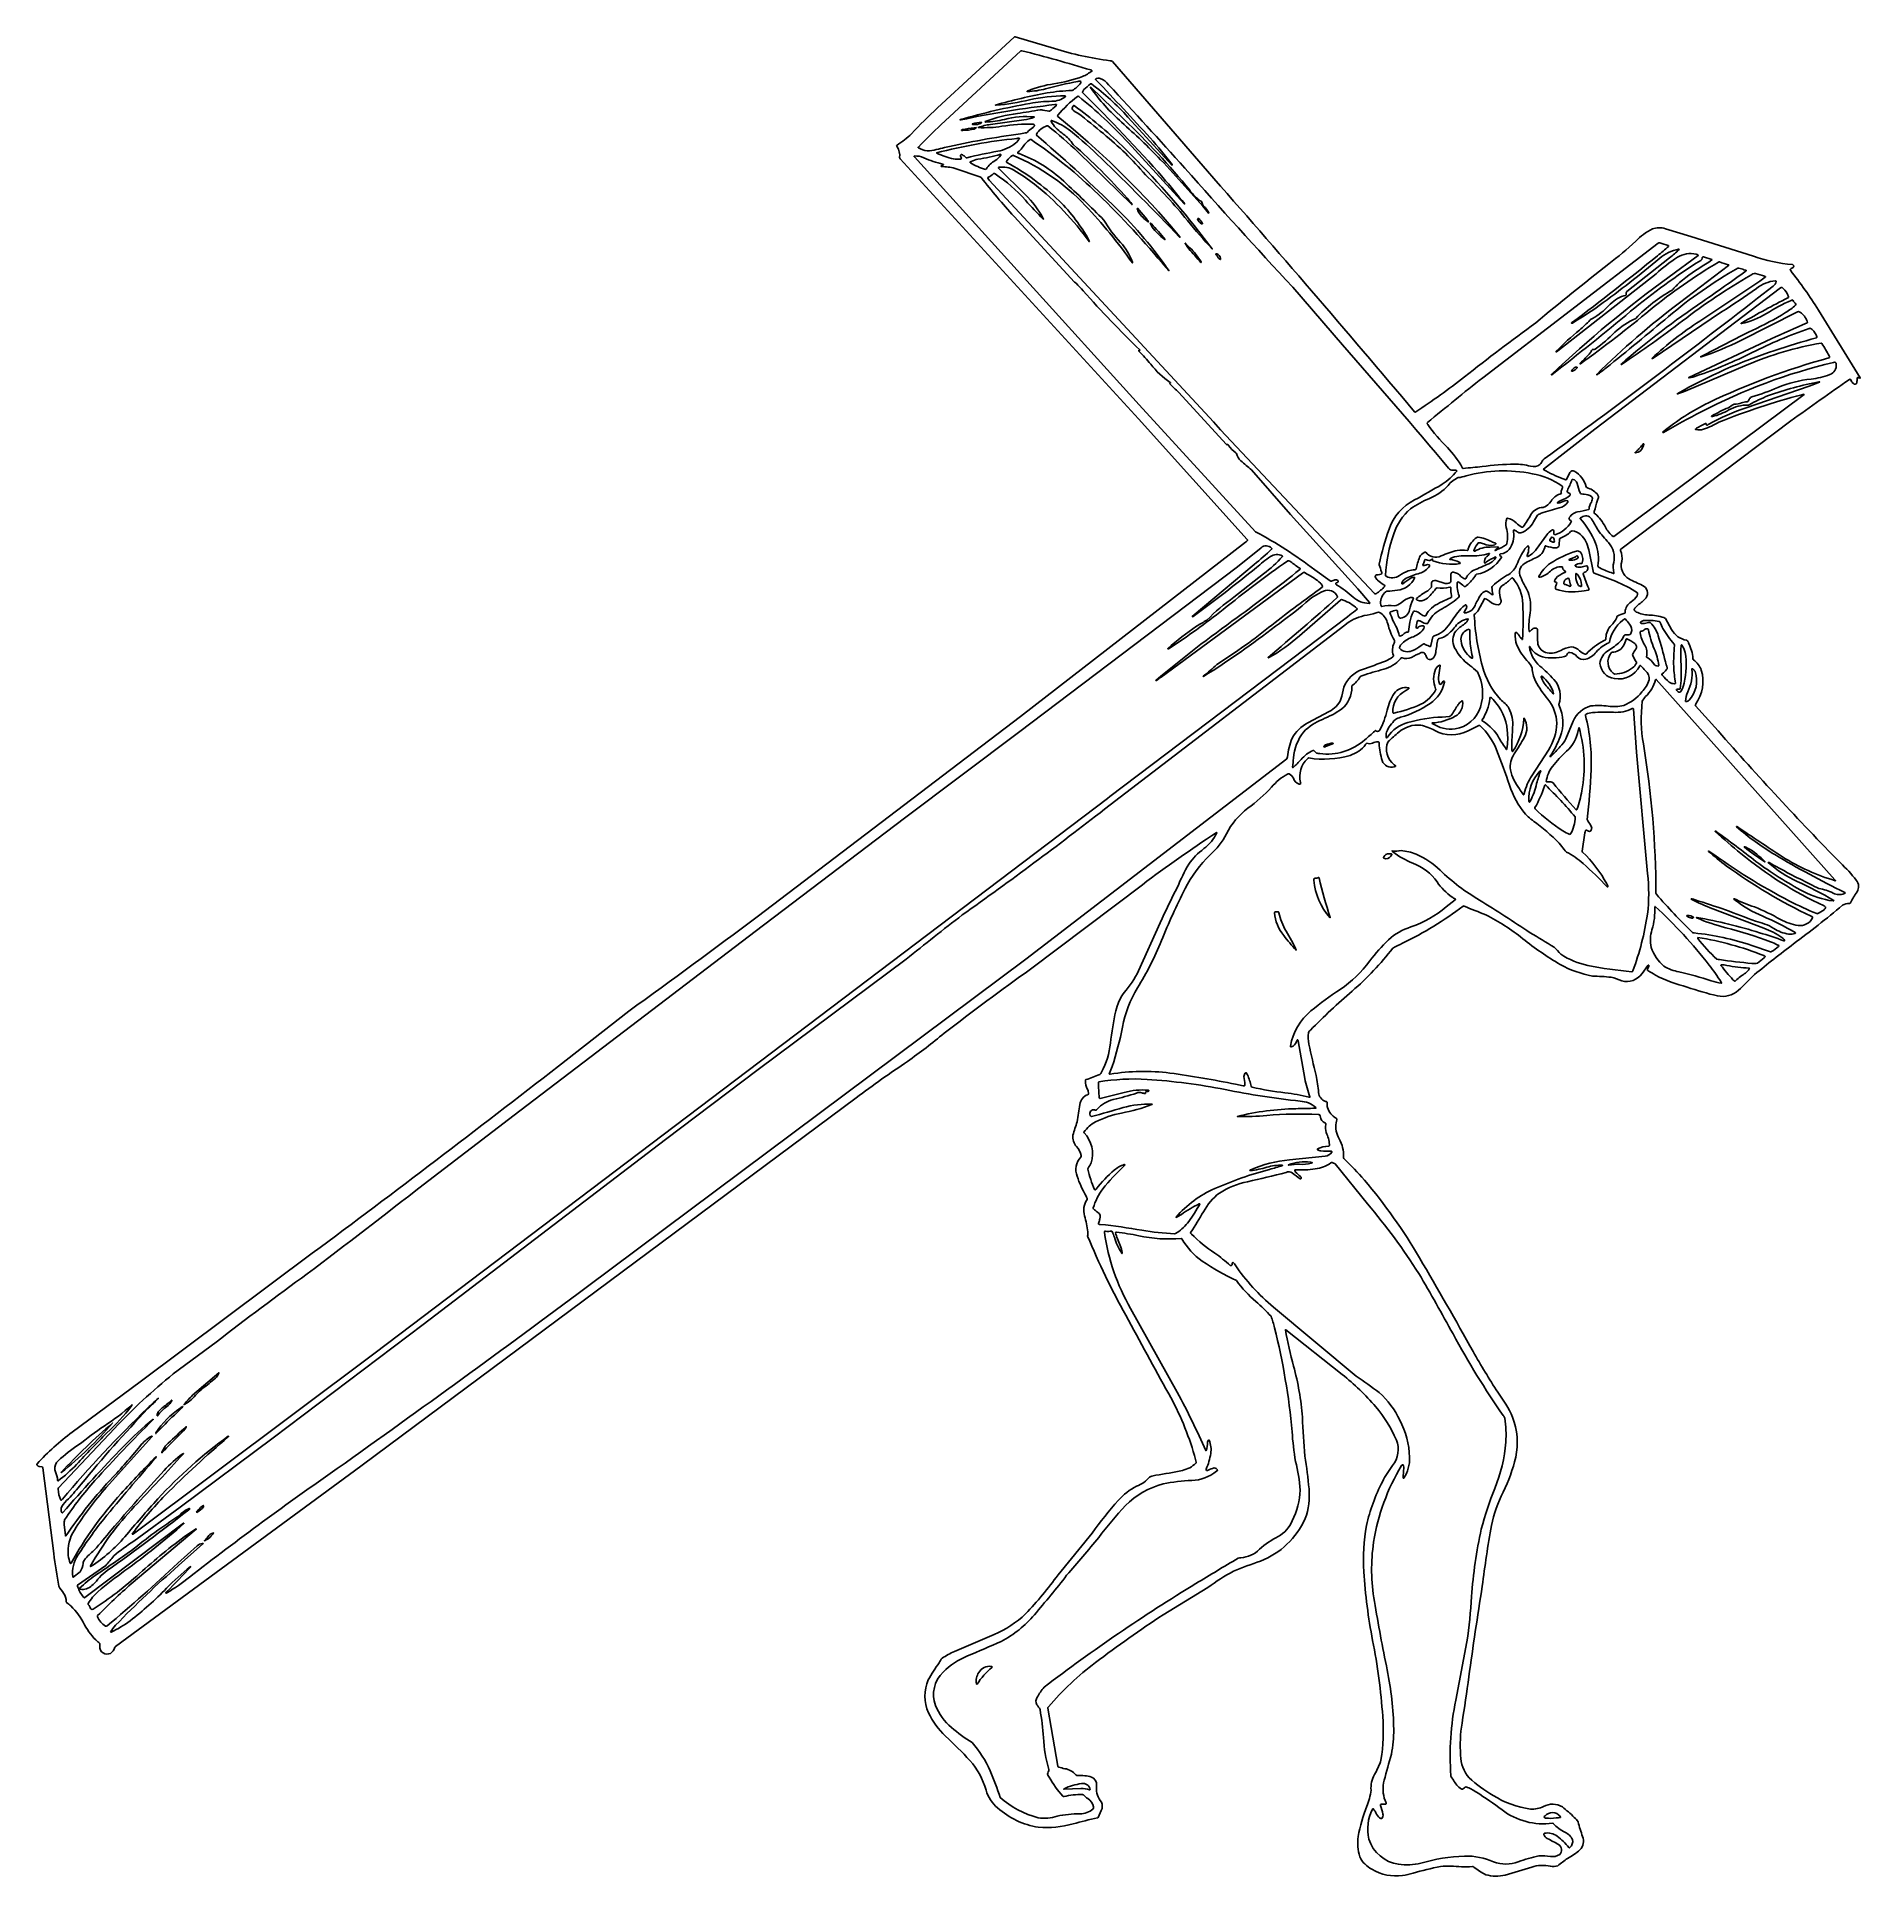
# Model space of a CAD drawing. Header units: metres. Extents: x 0.01 to 9.74, y 3.59 to 13.41.
import ezdxf

# ---------------------------------------------------------------- set-up
doc = ezdxf.new("R2010")
doc.units = ezdxf.units.M

msp = doc.modelspace()

# ---------------------------------------------------------------- linework, layer by layer
at = {"layer": 'Layer 1', "color": 0}
for points in [[(9.17813, 8.40342, -0.0219), (9.09212, 8.31966, -0.242), (8.98041, 8.28987, -0.0288), (8.81938, 8.33676, -0.056), (8.64973, 8.40033, 0.0332), (8.60906, 8.42473, -0.1309), (8.6066, 8.42687, -0.1931), (8.60637, 8.4323, -0.027), (8.61347, 8.44567, 0.1877), (8.61482, 8.45142, 0.3842), (8.6122, 8.45384, 0.1859), (8.60954, 8.45241), (8.57763, 8.40977, -0.3222), (8.46926, 8.37018, 0.0487), (8.41368, 8.38924, 0.0169), (8.31356, 8.39579, -0.0807), (8.14145, 8.45741, -0.039), (7.94124, 8.5953, 0.052), (7.74415, 8.72281, -0.0128), (7.62819, 8.76955, 0.2424), (7.62267, 8.76944, -0.0494), (7.29926, 8.57123, 0.0211), (7.24754, 8.54495, -0.051), (7.02993, 8.31534, 0.0216), (6.80759, 8.10705, 0.0987), (6.79664, 8.09315, 0.0805), (6.79903, 8.03209, 0.0097), (6.83809, 7.86529, -0.0128), (6.85102, 7.7736, 0.292), (6.88785, 7.7263, -0.1744), (6.89705, 7.72214), (6.89735, 7.72067, 0.0688), (6.89861, 7.69294, 0.1859), (6.94477, 7.636, -0.3402), (6.94754, 7.62835, 0.0181), (6.94406, 7.61252, 0.1689), (6.96064, 7.52638, -0.148), (6.98344, 7.42906, 0.2278), (6.98615, 7.42137, -0.0226), (7.09541, 7.30633, -0.0424), (7.39012, 6.89007, -0.0059), (7.67626, 6.38985, 0.0152), (7.8073, 6.173, -0.0576), (7.88707, 6.03973, -0.1418), (7.90319, 5.82586, -0.0607), (7.83641, 5.63969, 0.064), (7.77416, 5.46171, 0.014), (7.725, 5.13663, 0.0061), (7.65323, 4.65321, -0.0097), (7.61666, 4.40587, 0.055), (7.60883, 4.23366, 0.1734), (7.6548, 4.11384, 0.0587), (7.78295, 4.01978, 0.1113), (7.98286, 3.9466, 0.144), (8.05247, 3.96097, -0.2574), (8.15238, 3.9583, -0.0242), (8.21596, 3.90217, -0.099), (8.2364, 3.8779, 0.0299), (8.26067, 3.80023, -0.2982), (8.24645, 3.72841, -0.0458), (8.18022, 3.68346, 0.0054), (8.12753, 3.64346, -0.1171), (8.0885, 3.64107, 0.1403), (7.98854, 3.63626, -0.012), (7.84688, 3.59447, -0.1425), (7.74406, 3.59625, -0.0584), (7.67996, 3.63705, 0.1883), (7.67176, 3.63992, -0.0519), (7.61339, 3.63784, 0.057), (7.50228, 3.63987, 0.0277), (7.35504, 3.60349, -0.0308), (7.29945, 3.59195, -0.1761), (7.13555, 3.62586, -0.1658), (7.07029, 3.69179, -0.1072), (7.06255, 3.80023, -0.0547), (7.10864, 3.96136, 0.0658), (7.13118, 4.04749, -0.154), (7.14938, 4.13085, 0.0578), (7.18407, 4.20857, 0.0561), (7.19322, 4.44205, 0.0306), (7.13957, 4.84768, -0.0329), (7.09276, 5.21449, -0.0529), (7.10587, 5.46184, -0.0545), (7.19131, 5.69503, -0.0522), (7.24629, 5.78119, 0.2697), (7.26603, 5.91745, 0.0686), (7.15616, 6.09579, 0.0418), (6.97727, 6.26811), (6.67576, 6.50695, 0.4819), (6.67356, 6.50611, 0.0191), (6.71732, 6.31207, -0.0489), (6.76415, 6.03973, 0.014), (6.77798, 5.83135, -0.019), (6.79992, 5.65629, -0.1096), (6.7794, 5.49796, -0.1948), (6.54089, 5.27086, 0.0179), (6.39655, 5.21698, 0.0356), (6.26049, 5.13036), (6.02128, 4.98433, 0.016), (5.6599, 4.72902, 0.0558), (5.40894, 4.4927, 0.1769), (5.40449, 4.4849), (5.45917, 4.17606, 0.2883), (5.46352, 4.1707, 0.0267), (5.49617, 4.16221, -0.1949), (5.55447, 4.12917, 0.2607), (5.5658, 4.12619, -0.0887), (5.63771, 4.11733, -0.3432), (5.66565, 4.07541, 0.1871), (5.68472, 3.992, -0.2415), (5.69504, 3.95032, -0.0246), (5.67418, 3.90212, -0.2214), (5.67034, 3.89942, 0.0125), (5.54065, 3.86789, -0.0887), (5.3545, 3.84972, -0.1456), (5.13752, 3.95295, -0.1565), (5.07536, 4.04733, 0.1179), (4.98939, 4.20572, 0.0195), (4.85927, 4.3359, -0.096), (4.76783, 4.46147, -0.212), (4.76725, 4.6363, -0.0353), (4.82543, 4.72817, -0.0297), (4.84075, 4.75241, -0.0329), (4.90678, 4.78838), (5.11806, 4.87857, 0.0928), (5.28644, 4.98952, 0.0323), (5.45998, 5.1976), (5.6414, 5.41994, -0.0262), (5.78185, 5.59563, -0.0906), (5.87947, 5.67169, 0.1314), (5.94893, 5.7199), (5.9544, 5.72286, -0.0338), (5.98231, 5.72987, 0.0156), (6.12403, 5.75538, 0.1346), (6.19623, 5.79402, 0.2175), (6.19691, 5.7988), (6.18807, 5.83416, 0.058), (6.05051, 6.16481, -0.0059), (5.82205, 6.58415, -0.0296), (5.61784, 7.00664, 0.0214), (5.61946, 7.02889, 0.0351), (5.6012, 7.115, -0.2269), (5.61486, 7.20211, 0.1956), (5.61527, 7.20748, 0.0239), (5.60971, 7.22042, -0.0461), (5.56155, 7.32625, -0.2826), (5.58152, 7.429, 0.2213), (5.58303, 7.43734, 0.1168), (5.55872, 7.48464, -0.2097), (5.53956, 7.54574, -0.0101), (5.5618, 7.61793, 0.0107), (5.57644, 7.70953, -0.2954), (5.61931, 7.76216, 0.246), (5.6221, 7.76603, 0.1135), (5.61785, 7.79014, -0.1504), (5.60596, 7.83853, -0.2677), (5.60895, 7.84266, 0.0193), (5.68215, 7.86994, 0.1384), (5.69166, 7.88196, 0.0964), (5.73996, 8.03744, -0.0269), (5.76818, 8.20987, -0.1007), (5.81214, 8.30709, 0.072), (5.88924, 8.42379), (6.00439, 8.6795, -0.0116), (6.09743, 8.87118, -0.0306), (6.15729, 8.99318, -0.0757), (6.23816, 9.07611, 0.1272), (6.30761, 9.16119, 0.4906), (6.30651, 9.16252), (6.30342, 9.16093, 0.0152), (5.91009, 8.88364), (5.31276, 8.43274, 0.0093), (4.85153, 8.09, -0.0175), (4.65699, 7.93986, 0.0147), (4.38195, 7.74505), (1.74508, 5.7829), (1.73751, 5.77733), (0.42817, 4.81576, 0.1026), (0.42453, 4.81135, -0.0255), (0.42006, 4.80053, -0.563), (0.35343, 4.78677, -0.1976), (0.3441, 4.82751, 0.2124), (0.34221, 4.83223, 0.0222), (0.33329, 4.83962, -0.0842), (0.26283, 4.931, 0.0751), (0.18941, 5.03139, 0.0137), (0.1667, 5.04939, -0.1719), (0.16493, 5.0542, 0.142), (0.15055, 5.10061, -0.0318), (0.1255, 5.13661, -0.0147), (0.0976, 5.31162), (0.04003, 5.76941, 0.3073), (0.03543, 5.77431), (0.01944, 5.77657, -0.2994), (0.00785, 5.7861, -0.2612), (0.00859, 5.79101, -0.0444), (0.19721, 5.95995), (0.55858, 6.22869), (1.47838, 6.91489, 0.0058), (2.79261, 7.9144), (3.16845, 8.20864, 0.0057), (3.85373, 8.71217), (5.25996, 9.78244), (6.46014, 10.71262, 0.042), (6.47096, 10.7215, 0.2201), (6.47184, 10.72427, 0.1092), (6.47008, 10.72735), (5.89027, 11.37166), (4.61658, 12.76089, -0.2402), (4.61404, 12.7674, 0.1891), (4.60014, 12.82459, -0.1288), (4.59802, 12.83047, -0.2252), (4.60031, 12.83429, 0.0576), (4.67692, 12.89399, -0.0121), (4.81558, 13.03233), (5.22579, 13.41062, -0.2049), (5.231, 13.41228), (5.44042, 13.3498, 0.0432), (5.73764, 13.28453, -0.2082), (5.75006, 13.28023), (6.25746, 12.69441, -0.0054), (7.36344, 11.40929, 0.1708), (7.36628, 11.40763, 0.1451), (7.36971, 11.40883, 0.0191), (7.62952, 11.59538, -0.0109), (8.0107, 11.88461, -0.0097), (8.39979, 12.19917, 0.0218), (8.54401, 12.32037, -0.0831), (8.63301, 12.38607, -0.1711), (8.70248, 12.38719), (8.83869, 12.3456), (9.17205, 12.2403, 0.0601), (9.38046, 12.19527, -0.3099), (9.38839, 12.18879, -0.2132), (9.38695, 12.18309, -0.067), (9.3804, 12.17862, 0.1605), (9.36941, 12.1696, 0.2679), (9.36963, 12.16513, -0.0268), (9.51994, 11.95256), (9.74246, 11.59044, -0.289), (9.74195, 11.58854, -0.2888), (9.74001, 11.58818), (9.73584, 11.58994, 0.0831), (9.72961, 11.59214, 0.4859), (9.72558, 11.58775, -0.0517), (9.7247, 11.56667, -0.2745), (9.72067, 11.55807, -0.2745), (9.7112, 11.55749, -0.2178), (9.69662, 11.57174, 0.0603), (9.69049, 11.58257, 0.2156), (9.68848, 11.58363, 0.1289), (9.68532, 11.58258, 0.007), (9.37231, 11.36059), (8.46438, 10.67514, 0.364), (8.46221, 10.66815, -0.157), (8.46966, 10.61043, 0.3468), (8.50795, 10.51724, 0.0177), (8.58036, 10.48204, -0.4818), (8.59901, 10.41588, -0.0571), (8.55523, 10.37698, 0.0986), (8.53539, 10.35377, 0.2542), (8.53615, 10.34907, 0.082), (8.54715, 10.34012, 0.1054), (8.61354, 10.32403, -0.0759), (8.69432, 10.31004, -0.1294), (8.7025, 10.30475), (8.73592, 10.24645, 0.2321), (8.81578, 10.1888, -0.2597), (8.82631, 10.17427, -0.1052), (8.84937, 10.09104, 0.2361), (8.85282, 10.08394, -0.1584), (8.89404, 10.02984, -0.235), (8.86325, 9.84697, 0.1742), (8.86218, 9.84343, 0.129), (8.86408, 9.83973), (8.98418, 9.70477, 0.0133), (9.63676, 8.99963, -0.0453), (9.72185, 8.90734, -0.332), (9.72574, 8.84631, 0.0354), (9.69001, 8.78646, -0.2485), (9.68555, 8.78383, 0.1586), (9.64746, 8.77344, -0.0144), (9.38662, 8.56698, 0.0119), (9.17813, 8.40342)], [(5.26097, 13.3371), (4.83435, 12.94218, 0.0117), (4.71411, 12.82361, 0.1325), (4.71326, 12.82076, 0.2269), (4.71473, 12.8188, 0.2159), (4.80993, 12.80954, -0.0058), (4.85434, 12.82041, -0.0221), (5.2599, 12.89442, 0.0175), (5.29326, 12.90018, 0.1535), (5.29711, 12.90346, -0.1179), (5.32385, 12.92577, 0.1469), (5.33357, 12.9382, 0.2611), (5.33307, 12.94287, 0.1941), (5.32861, 12.94509, 0.05), (5.15983, 12.93433, -0.0523), (5.03415, 12.92745), (5.0339, 12.92791), (5.0342, 12.92834, -0.0458), (5.09872, 12.94408), (5.27658, 12.96886, 0.0417), (5.33326, 12.98271, 0.2768), (5.33367, 12.98341, 0.277), (5.33325, 12.9841, 0.0903), (5.17378, 12.97125, -0.0484), (5.07272, 12.95656, -0.167), (5.07041, 12.95743, -0.3182), (5.07026, 12.95827, -0.1655), (5.07132, 12.95936, -0.0609), (5.24321, 13.00247, 0.0073), (5.3655, 13.02307, -0.1043), (5.37942, 13.02039), (5.41225, 13.01425, 0.1842), (5.41508, 13.01487, 0.049), (5.44936, 13.04398, 0.126), (5.45146, 13.04878, 0.3681), (5.45024, 13.05061, 0.0619), (5.44299, 13.0502, 0.0241), (4.94119, 12.96848, -0.1266), (4.93673, 12.9689), (4.93637, 12.96936), (4.93664, 12.96987, -0.0255), (5.31, 13.05664, -0.0408), (5.42666, 13.06795, 0.1789), (5.49952, 13.09308, 0.297), (5.49939, 13.09543, 0.2971), (5.4972, 13.09626, 0.0617), (5.30723, 13.07555, -0.0364), (5.12974, 13.04673), (5.12559, 13.04716), (5.12559, 13.04745, -0.0247), (5.40161, 13.11263, -0.0281), (5.53504, 13.12577, 0.102), (5.5812, 13.16607, 0.1042), (5.58239, 13.1695, 0.3653), (5.57764, 13.1746, 0.0558), (5.56556, 13.17378, 0.0247), (5.39336, 13.13413, -0.0479), (5.29787, 13.11947), (5.29514, 13.11973, -0.4983), (5.29504, 13.12117, -0.1255), (5.2995, 13.12419, -0.0583), (5.43772, 13.16122, 0.0501), (5.59059, 13.20038, 0.0706), (5.64126, 13.22986, 0.4197), (5.63454, 13.23519, 0.0097), (5.26624, 13.33796, 0.2143), (5.26097, 13.3371)], [(5.54136, 12.83657, -0.0288), (5.82904, 12.54984, -0.0055), (5.85432, 12.51955, -0.1437), (5.85548, 12.51699, -0.5048), (5.85441, 12.51601), (5.85336, 12.51645), (5.56867, 12.7948, 0.0202), (5.40584, 12.9362, 0.2174), (5.4009, 12.93735, 0.1864), (5.34417, 12.89129, 0.2627), (5.34412, 12.88717, -0.0156), (5.75118, 12.516, -0.0457), (6.03791, 12.18408), (6.03951, 12.18056, -0.3145), (6.03836, 12.17907, -0.3144), (6.03656, 12.17964, 0.0253), (5.67393, 12.57213, 0.0435), (5.31632, 12.86292, 0.2493), (5.31129, 12.86372, 0.1184), (5.26876, 12.81938, -0.0826), (5.24524, 12.79526, 0.2229), (5.24397, 12.79308, 0.2725), (5.24528, 12.79119, 0.0444), (5.25185, 12.7886, -0.0998), (5.49044, 12.64082, -0.0108), (5.7047, 12.43305, 0.0466), (5.79313, 12.31393, -0.0894), (5.85785, 12.20889, -0.1076), (5.85822, 12.20577, -0.5529), (5.85658, 12.20486, 0.0353), (5.60505, 12.51158, 0.102), (5.22182, 12.77864, 0.2234), (5.21637, 12.77865, 0.0971), (5.18642, 12.75022, 0.0834), (5.18472, 12.7445, 0.252), (5.18677, 12.74089, -0.0671), (5.46575, 12.53621, -0.0709), (5.6264, 12.32295), (5.62743, 12.31975, -0.2836), (5.627, 12.31881, -0.2832), (5.62597, 12.31878, 0.0687), (5.33503, 12.62432, 0.0269), (5.22393, 12.70013, 0.1828), (5.14636, 12.71526), (5.14281, 12.71414, 0.4946), (5.14318, 12.7097), (5.28505, 12.56946, -0.067), (5.38116, 12.4422), (5.3825, 12.43881, -0.2993), (5.38189, 12.43757, -0.2993), (5.38051, 12.43765, -0.0108), (5.286, 12.53898, 0.0697), (5.12398, 12.67979, 0.0602), (5.11831, 12.68264, 0.2085), (5.11584, 12.68229, 0.0798), (5.11353, 12.67967, -0.0859), (5.08839, 12.66251, 0.3469), (5.08449, 12.65661, 0.111), (5.09214, 12.64709), (6.28972, 11.35493), (6.32782, 11.31367), (7.14896, 10.43922, 0.3506), (7.15796, 10.43772, 0.0744), (7.20375, 10.47778, 0.4692), (7.19897, 10.48557, -0.0539), (7.16627, 10.51047, -0.0771), (7.15296, 10.52814, -0.3674), (7.15407, 10.53401, -0.2007), (7.16882, 10.53901, 0.1263), (7.18481, 10.54206, 0.5016), (7.1864, 10.55497, 0.0262), (7.17456, 10.59238, -0.1417), (7.17418, 10.59555, -0.0294), (7.22724, 10.78287, -0.1928), (7.36329, 10.93891, 0.0109), (7.51071, 11.02203, 0.0883), (7.58861, 11.09309, 0.2867), (7.58863, 11.09474, 0.2107), (7.58504, 11.09684, 0.0376), (7.56882, 11.09683, -0.2625), (7.54531, 11.10802, 0.0068), (6.97774, 11.76656), (6.71314, 12.07481, -0.0066), (6.1362, 12.71121, 0.0063), (5.72935, 13.1556, 0.1573), (5.68506, 13.1902, 0.2364), (5.66023, 13.18588), (5.66038, 13.18492, 0.0965), (5.66399, 13.18063, -0.0051), (5.95203, 12.8722, -0.0211), (6.06941, 12.72956), (6.07006, 12.72797, -0.4208), (6.06846, 12.7265), (6.06708, 12.72711), (5.83288, 12.98386, 0.0429), (5.63847, 13.1608, 0.1679), (5.63518, 13.16205, 0.1677), (5.63232, 13.16073, 0.0164), (5.59788, 13.13044, 0.114), (5.59121, 13.11718, 0.2549), (5.59235, 13.11212, -0.0192), (6.01938, 12.6611, -0.0101), (6.136, 12.52102, -0.2845), (6.13622, 12.51963, -0.2841), (6.13508, 12.51882), (6.13392, 12.51937), (5.83418, 12.84698, 0.0367), (5.57009, 13.09362, 0.3079), (5.5638, 13.09371, 0.0521), (5.45841, 12.99368, 0.4069), (5.4587, 12.98698, -0.0442), (6.06645, 12.39715), (6.11098, 12.34319, -0.2801), (6.11121, 12.34181, -0.2799), (6.11009, 12.34096), (6.10901, 12.3414, 0.0108), (5.6904, 12.76364, 0.0218), (5.52594, 12.90996, 0.0807), (5.42557, 12.96474, 0.2409), (5.42333, 12.96438, 0.259), (5.42281, 12.96218, 0.0776), (5.42847, 12.95008, 0.081), (5.48773, 12.89298, -0.0817), (5.54136, 12.83657)], [(6.16298, 12.59298, 0.0675), (6.20563, 12.54725, 0.1765), (6.22339, 12.53413, -0.2877), (6.22752, 12.52958, 0.1419), (6.23701, 12.50845, -0.0905), (6.26458, 12.47124), (6.26445, 12.47082), (6.26401, 12.47082, 0.0068), (6.00775, 12.75583, 0.0186), (5.79927, 12.95589, -0.0589), (5.63302, 13.14164, -0.3226), (5.63307, 13.14272, -0.3226), (5.6341, 13.14302), (5.81319, 12.96978, -0.032), (6.16298, 12.59298)], [(5.56581, 13.00448, -0.0758), (5.53814, 13.02213, -0.3444), (5.5398, 13.0415, -0.5387), (5.54776, 13.04416, -0.0312), (5.80136, 12.83008, -0.0342), (6.20993, 12.37484), (6.28357, 12.27935, -0.0172), (6.15056, 12.4305, 0.0332), (5.92681, 12.67496, 0.0439), (5.70184, 12.89495, 0.012), (5.56581, 13.00448)], [(5.24048, 12.86912, 0.0377), (4.8116, 12.79263, 0.4246), (4.81148, 12.79177, 0.1324), (4.81341, 12.79034, 0.0483), (4.90148, 12.76006, 0.0613), (4.94143, 12.75901, 0.3281), (4.9439, 12.76144), (4.93892, 12.77702, -0.5513), (4.94439, 12.78298, -0.143), (4.96202, 12.77221), (4.96799, 12.76681, 0.1637), (4.97245, 12.7658, -0.0185), (5.13764, 12.80071, 0.1235), (5.23462, 12.84515, 0.0711), (5.25344, 12.86793, 0.4672), (5.2515, 12.87022, 0.0569), (5.24048, 12.86912)], [(4.95179, 12.91211, -0.0439), (4.94514, 12.91142, -0.3712), (4.9437, 12.91301, -0.3713), (4.94507, 12.91468, -0.0769), (4.94915, 12.91647, -0.0166), (5.01244, 12.92567), (5.02196, 12.9271, -0.4997), (5.02285, 12.92629, -0.1377), (5.02154, 12.92435, -0.0934), (5.0126, 12.91981, -0.0507), (4.95179, 12.91211)], [(5.01011, 12.94432, -0.0563), (5.00343, 12.94457), (5.00238, 12.94508, -0.3836), (5.00235, 12.94692), (5.00338, 12.94782, -0.0741), (5.05018, 12.95569, -0.5247), (5.0511, 12.95256, -0.12), (5.04828, 12.94963, -0.1252), (5.01011, 12.94432)], [(6.51478, 10.76898, -0.039), (6.83019, 10.56553), (6.91237, 10.50583, 0.2844), (6.91952, 10.5053, -0.0286), (6.9382, 10.51264, -0.1887), (6.95305, 10.50901, -0.5587), (6.95128, 10.4984), (6.9449, 10.49549, 0.4716), (6.94335, 10.48868, 0.1185), (6.94674, 10.4853, -0.0418), (7.03553, 10.4195, 0.1708), (7.12079, 10.38568, 0.1626), (7.12365, 10.38647, 0.3857), (7.12228, 10.39168), (7.0605, 10.46325), (6.70166, 10.86036), (6.49311, 11.09886, 0.0059), (6.43579, 11.14725, -0.1574), (6.41289, 11.18701, 0.2003), (6.40937, 11.19091, -0.1157), (6.37019, 11.22983, 0.0587), (6.36532, 11.23461, 0.2098), (6.36138, 11.23467, -0.1987), (6.35859, 11.23454), (6.10241, 11.51407, 0.0112), (6.05797, 11.55698), (6.05523, 11.56026, -0.2689), (6.05586, 11.56177, -0.2687), (6.05749, 11.56198), (6.0593, 11.56176, 0.2888), (6.06062, 11.56254, 0.2885), (6.06048, 11.56407, 0.0912), (6.05838, 11.56586, -0.0753), (5.95446, 11.66363, 0.0132), (5.89206, 11.7336, -0.1899), (5.89091, 11.7364, -0.4424), (5.89229, 11.73734), (5.89479, 11.7369, 0.4445), (5.89727, 11.73848), (5.89657, 11.73982, -0.0191), (5.5944, 12.0555, 0.0058), (5.55679, 12.0959), (5.54726, 12.10159), (5.22485, 12.45282, -0.0162), (5.04867, 12.66045, 0.1186), (5.04314, 12.66346), (4.90978, 12.70952, 0.0668), (4.83651, 12.71907, -0.522), (4.83552, 12.72224, -0.1355), (4.83851, 12.72454), (4.84078, 12.72522), (4.84502, 12.72661, 0.5223), (4.84749, 12.73, 0.1715), (4.84501, 12.73121, -0.0411), (4.74304, 12.76621, 0.1163), (4.69333, 12.7757), (4.692, 12.7752, 0.4627), (4.69276, 12.77064), (5.89354, 11.44689), (6.51478, 10.76898)], [(5.07215, 12.70434, 0.3303), (5.07739, 12.70712, -0.12), (5.12382, 12.7512, 0.1131), (5.15402, 12.77986, 0.1502), (5.15471, 12.78288, 0.4533), (5.15274, 12.78465, -0.032), (5.03218, 12.75808, 0.0641), (4.99638, 12.74681, 0.1037), (4.99032, 12.74298, 0.3467), (4.98992, 12.74091, 0.1064), (4.99206, 12.73908, 0.0748), (5.07215, 12.70434)], [(5.88568, 12.48324, -0.0742), (5.88283, 12.49537, -0.2758), (5.88334, 12.49637, -0.2757), (5.88447, 12.4964), (5.93366, 12.43889, -0.0891), (5.94262, 12.42394, -0.4369), (5.94221, 12.42337, -0.1716), (5.9407, 12.4237, -0.0202), (5.93231, 12.43077, -0.1086), (5.88568, 12.48324)], [(5.95209, 12.41622, -0.2943), (5.95226, 12.41742, -0.2939), (5.95342, 12.41776, -0.0538), (5.95804, 12.41325, -0.0235), (6.031, 12.32971), (6.03108, 12.32921), (6.03065, 12.32895, -0.0522), (5.97692, 12.37757, -0.0923), (5.95209, 12.41622)], [(6.21317, 12.43977, -0.0518), (6.22926, 12.41851), (6.23007, 12.41735, -0.5359), (6.22942, 12.41286, -0.1223), (6.22623, 12.41328, -0.2252), (6.20486, 12.4399, -0.4268), (6.20751, 12.44218, -0.1297), (6.21317, 12.43977)], [(6.13908, 12.30905), (6.13928, 12.3094), (6.14002, 12.30929, -0.0611), (6.14286, 12.30698), (6.16277, 12.28574, -0.0773), (6.22343, 12.2101, -0.1529), (6.22398, 12.20772), (6.22347, 12.20731), (6.22286, 12.20756, -0.0122), (6.15793, 12.28025, -0.0569), (6.13908, 12.30905)], [(8.54431, 11.90856, -0.0754), (8.73863, 12.05881, -0.0149), (8.77768, 12.09965, -0.0441), (8.91658, 12.19746, 0.0211), (8.95072, 12.2206, 0.516), (8.94967, 12.22308), (8.90578, 12.23628, 0.4959), (8.89893, 12.23316), (8.8993, 12.22965, -0.2865), (8.89137, 12.21825, 0.0322), (8.51654, 11.94599, -0.01), (8.09575, 11.60737, -0.5126), (8.09337, 11.60796), (8.09363, 11.60871, -0.0317), (8.7221, 12.13027), (8.87828, 12.24347), (8.87846, 12.24452, 0.2254), (8.87723, 12.2466, 0.0844), (8.8665, 12.25095, 0.2084), (8.76657, 12.23439, 0.0469), (8.65259, 12.14701), (8.12808, 11.73465), (8.12088, 11.72937, -0.5755), (8.11847, 11.7303, -0.147), (8.11976, 11.73283, -0.0308), (8.2441, 11.84557, 0.0372), (8.29965, 11.89962, -0.0635), (8.31379, 11.90776, 0.0745), (8.39995, 11.97643, -0.1232), (8.48023, 12.02889), (8.48964, 12.03129, 0.2249), (8.49258, 12.0335, 0.107), (8.49326, 12.039, -0.165), (8.49581, 12.05159), (8.72527, 12.23196, 0.0193), (8.77564, 12.27596, 0.42), (8.7756, 12.2777, 0.1621), (8.77321, 12.27789, 0.134), (8.67193, 12.22911, -0.0163), (8.34965, 11.97719, -0.0208), (8.20603, 11.88346), (8.20286, 11.8823, -0.2843), (8.20193, 11.88276, -0.2842), (8.20193, 11.8838, 0.0088), (8.66092, 12.24286, 0.0051), (8.71941, 12.29308, 0.5671), (8.71763, 12.29746, 0.0115), (8.67209, 12.31161, 0.2088), (8.66442, 12.30941), (7.72726, 11.59111, 0.0058), (7.43164, 11.35146, 0.3991), (7.43358, 11.34113, 0.0401), (7.53832, 11.21895, -0.0674), (7.6178, 11.11118, 0.2702), (7.62349, 11.1072, 0.0106), (7.72452, 11.11701, -0.0284), (7.89684, 11.1298, -0.0652), (7.983, 11.11865, 0.233), (8.03285, 11.12825, 0.0766), (8.0483, 11.15178, -0.087), (8.0553, 11.15753, 0.0075), (9.19452, 12.01568), (9.27813, 12.07998, 0.1822), (9.29392, 12.10457, 0.4602), (9.28994, 12.10936, 0.1395), (9.18891, 12.06841, -0.0114), (9.00247, 11.94306), (8.63222, 11.69298, -0.3146), (8.63079, 11.69323, -0.3149), (8.63054, 11.69467), (8.63178, 11.69625, -0.043), (8.88594, 11.89374, 0.0059), (9.22769, 12.12236), (9.23503, 12.12784, 0.1196), (9.23694, 12.13049, 0.324), (9.23663, 12.13178, 0.0989), (9.23239, 12.13355, 0.0181), (9.18327, 12.14838, 0.1768), (9.15821, 12.13933, 0.0323), (8.79436, 11.89547, -0.017), (8.46836, 11.66271, -0.4925), (8.46572, 11.66349), (8.466, 11.66439, -0.0288), (8.9027, 11.99921, 0.005), (9.13428, 12.16245, 0.4924), (9.13313, 12.16534), (9.12208, 12.16797, 0.0311), (9.09437, 12.17669, 0.1197), (9.08888, 12.17584, 0.0471), (8.71936, 11.9189, -0.0057), (8.38581, 11.64346, -0.0089), (8.33769, 11.60709, -0.5733), (8.33526, 11.608), (8.3357, 11.60913, -0.0334), (8.77758, 11.99146), (9.03958, 12.191, 0.1392), (9.04114, 12.1933, 0.384), (9.03992, 12.19484, -0.0417), (8.99159, 12.20991, 0.1368), (8.98611, 12.20891, 0.0378), (8.62131, 11.95358, -0.0155), (8.24882, 11.66537, -0.5693), (8.24622, 11.66642, -0.1562), (8.24749, 11.669, 0.0268), (8.30105, 11.72454, 0.0228), (8.31098, 11.74033, -0.2744), (8.31525, 11.74294, 0.2179), (8.32775, 11.74428, 0.0334), (8.433, 11.83395, -0.0848), (8.54431, 11.90856)], [(6.32755, 12.23068, -0.1537), (6.32799, 12.22511, -0.265), (6.32661, 12.2237, -0.1508), (6.32421, 12.224, -0.1484), (6.31343, 12.23607, 0.1114), (6.30358, 12.24906), (6.30255, 12.25015, -0.483), (6.30336, 12.25322, -0.1716), (6.30832, 12.25334, -0.2244), (6.32755, 12.23068)], [(6.04176, 12.17827, -0.0158), (6.05117, 12.16493, -0.1616), (6.05179, 12.16298), (6.05171, 12.16245), (6.05158, 12.16241, -0.0331), (6.03999, 12.17553, -0.1755), (6.03923, 12.17784, -0.5423), (6.04092, 12.1789), (6.04176, 12.17827)], [(8.98866, 11.35428, -0.0445), (8.90543, 11.31624, -0.1281), (8.86551, 11.31442), (8.86286, 11.31547, -0.4828), (8.86275, 11.31707, -0.0353), (8.91589, 11.34624), (8.91916, 11.34716, -0.4372), (8.92051, 11.34517, 0.3314), (8.92183, 11.33918, 0.3314), (8.92794, 11.33874, 0.0368), (8.93372, 11.34335, -0.0418), (9.13341, 11.43073), (9.46953, 11.54647, 0.008), (9.5259, 11.56851), (9.52618, 11.56905), (9.52582, 11.56953, 0.1345), (9.52333, 11.56987, 0.0397), (9.25263, 11.49563, 0.0408), (9.14985, 11.44614, -0.1315), (9.14437, 11.44531, 0.1346), (9.04149, 11.41916, -0.0648), (8.95343, 11.38383, -0.1126), (8.95023, 11.38397, -0.5146), (8.94929, 11.38633, -0.0325), (9.03889, 11.43145, 0.0395), (9.06571, 11.44876, -0.1952), (9.07102, 11.45015, 0.1388), (9.10835, 11.45763, -0.0671), (9.13821, 11.46238, 0.2467), (9.1451, 11.46682, -0.0205), (9.15625, 11.48499, -0.1567), (9.16383, 11.48918, 0.036), (9.30281, 11.53926, -0.0733), (9.48063, 11.58401, 0.0661), (9.58061, 11.60804, 0.3484), (9.61444, 11.66355, 0.2733), (9.61001, 11.67267, 0.2733), (9.59988, 11.67318, 0.062), (8.89436, 11.40927, 0.0111), (8.69243, 11.29971), (8.6892, 11.29868, -0.2818), (8.68827, 11.2996, -0.2821), (8.68867, 11.30086, -0.0609), (8.9332, 11.45793, -0.0444), (9.57491, 11.69737), (9.57842, 11.69904, 0.3099), (9.57921, 11.70142, 0.0686), (9.57624, 11.70819, 0.0209), (9.53813, 11.77361, 0.2276), (9.53441, 11.77622, 0.0593), (9.13871, 11.65958), (8.80828, 11.52028, -0.0075), (8.76821, 11.50486, -0.1592), (8.76573, 11.50481), (8.76535, 11.50534), (8.76564, 11.50591, -0.0522), (9.28626, 11.73645, -0.0112), (9.50928, 11.80508, 0.4371), (9.51138, 11.80966, 0.1088), (9.48624, 11.84945, 0.1423), (9.47483, 11.85519, 0.0775), (9.46942, 11.85407, 0.034), (9.16656, 11.72616, -0.0349), (8.86936, 11.60141, -0.022), (8.82934, 11.58995, -0.1803), (8.82704, 11.59054, -0.449), (8.82709, 11.5918), (9.26684, 11.79937, -0.008), (9.45944, 11.88427, 0.2544), (9.46086, 11.8872, 0.0676), (9.45634, 11.89974, 0.1803), (9.41665, 11.94405, 0.2164), (9.40839, 11.94399), (9.10534, 11.7902, -0.0345), (8.89324, 11.70211, -0.1524), (8.89065, 11.70211), (8.89025, 11.70265), (8.89053, 11.70326, -0.0085), (9.16656, 11.8442, 0.0259), (9.34451, 11.93902, 0.0359), (9.39795, 11.97902, 0.3732), (9.39881, 11.98461, 0.0804), (9.38936, 11.99455, -0.1678), (9.38429, 12.00357), (9.38375, 12.00544, 0.3465), (9.38145, 12.00652, 0.0798), (9.37464, 12.00454, 0.0425), (9.24162, 11.93415, -0.0843), (9.10964, 11.88037, -0.1446), (9.10719, 11.88046, -0.549), (9.10711, 11.88192, -0.0372), (9.11394, 11.88616, -0.0151), (9.35666, 12.01832, 0.3309), (9.3599, 12.0236, 0.0766), (9.35222, 12.04149, 0.0869), (9.32549, 12.07254, 0.4153), (9.31642, 12.07123), (8.32607, 11.31625), (8.05175, 11.10309, 0.2711), (8.06388, 11.09429, 0.0502), (8.17016, 11.04586, 0.2541), (8.17479, 11.0485), (8.19309, 11.08543, -0.4319), (8.21627, 11.09202, -0.2004), (8.27943, 11.00807, 0.1585), (8.28325, 11.00433, -0.1273), (8.33782, 10.97174, -0.0754), (8.34593, 10.95669, -0.2014), (8.34524, 10.95146, 0.0605), (8.32764, 10.89093, -0.0276), (8.32135, 10.87337, 0.3609), (8.32766, 10.86439, -0.0991), (8.38184, 10.7938, 0.0975), (8.42302, 10.74321, 0.2478), (8.42752, 10.74269), (9.44271, 11.50113, 0.2901), (9.4428, 11.50254, 0.29), (9.44156, 11.50322, 0.068), (9.43044, 11.50062, 0.0302), (8.98866, 11.35428)], [(8.20512, 11.63325, -0.3053), (8.23015, 11.64791, -0.534), (8.23081, 11.6436, -0.0753), (8.22111, 11.63438, -0.0603), (8.20587, 11.62673, -0.1184), (8.20279, 11.62636, -0.4052), (8.20176, 11.62767), (8.20221, 11.6289), (8.20512, 11.63325)], [(8.58263, 11.22184, -0.3199), (8.54313, 11.19045, -0.1447), (8.54069, 11.19101, -0.418), (8.54071, 11.19275, 0.0449), (8.57989, 11.23304, -0.1041), (8.58521, 11.23824, -0.3816), (8.58666, 11.2378, -0.1891), (8.58712, 11.23505, -0.0289), (8.58263, 11.22184)], [(7.34117, 10.89127, 0.1324), (7.25228, 10.75768, 0.0738), (7.2088, 10.5344, 0.262), (7.21143, 10.53066, 0.2921), (7.28275, 10.53557, -0.0533), (7.32988, 10.55969, -0.0904), (7.36551, 10.56531, 0.3272), (7.37156, 10.56941, -0.0353), (7.39044, 10.6328, -0.1847), (7.4182, 10.65992, -0.2103), (7.42331, 10.65974, 0.3529), (7.50504, 10.63923, -0.0532), (7.59112, 10.66879, -0.0788), (7.64332, 10.66824, 0.3126), (7.64752, 10.67042, 0.0379), (7.64965, 10.67741, -0.1662), (7.6954, 10.73813, -0.1951), (7.70241, 10.73964, -0.0947), (7.77448, 10.71597, 0.0169), (7.79502, 10.70808, -0.4708), (7.79741, 10.70364, -0.1222), (7.78552, 10.6973, -0.1421), (7.73276, 10.70379, 0.0287), (7.70864, 10.71029, 0.2576), (7.70355, 10.70877, 0.0583), (7.68085, 10.67192, 0.0848), (7.68054, 10.66769, 0.5679), (7.68476, 10.66493, -0.1401), (7.76621, 10.68668), (7.80775, 10.68902), (7.80915, 10.68875, -0.3266), (7.81031, 10.68691, -0.1852), (7.80743, 10.6817, -0.0202), (7.79783, 10.67429, 0.0613), (7.79298, 10.67026, 0.3008), (7.79287, 10.66893, 0.3008), (7.79406, 10.66832, 0.0665), (7.80512, 10.67309, 0.0249), (7.85226, 10.69889, 0.2357), (7.85644, 10.70529, 0.1139), (7.8526, 10.79122, -0.1436), (7.8555, 10.83953, -0.2709), (7.85843, 10.8415, -0.1787), (7.90512, 10.81603, 0.0886), (7.93661, 10.79314, 0.3278), (7.94312, 10.79466, 0.022), (7.9847, 10.8604, -0.2569), (8.0496, 10.899, 0.1893), (8.09273, 10.93275, -0.1665), (8.13838, 10.97003), (8.14327, 10.97103, 0.3784), (8.14714, 10.97452, 0.0407), (8.14624, 10.98017, -0.1301), (8.15141, 10.99939, 0.1071), (8.15375, 11.00882, 0.2373), (8.15165, 11.0125, 0.1082), (7.99129, 11.0787, 0.1164), (7.63838, 11.06685, -0.0413), (7.59677, 11.05761, 0.1346), (7.54279, 11.01655, -0.1176), (7.44379, 10.94682, 0.0538), (7.34117, 10.89127)], [(8.01997, 10.8569), (7.99911, 10.82159, -0.1986), (7.93011, 10.76309, -0.2464), (7.91079, 10.76903, 0.033), (7.89755, 10.77754, 0.5352), (7.89149, 10.77568, 0.0375), (7.89209, 10.76869, -0.1998), (7.86857, 10.67444, -0.1959), (7.82249, 10.65016, 0.2075), (7.81825, 10.64791, 0.3128), (7.81895, 10.64238), (7.82556, 10.63576, -0.2524), (7.82701, 10.63181, -0.2283), (7.69425, 10.54184, 0.1243), (7.68996, 10.53779, -0.0741), (7.64139, 10.48128, -0.0552), (7.63287, 10.47616, -0.2612), (7.6285, 10.47686, 0.0431), (7.59985, 10.49925, 0.0703), (7.59564, 10.50079, 0.4557), (7.59157, 10.49764, 0.121), (7.60133, 10.42589, -0.1897), (7.60077, 10.42244, -0.0575), (7.58532, 10.40601, -0.0421), (7.49953, 10.3514, 0.1669), (7.43461, 10.28068, -0.1519), (7.43243, 10.27816, -0.1906), (7.39929, 10.2889, 0.0923), (7.38169, 10.29443, 0.2415), (7.37842, 10.29312, 0.1006), (7.37746, 10.29007), (7.37132, 10.26305, 0.1994), (7.37386, 10.25398, 0.5568), (7.37876, 10.25413, -0.2776), (7.40988, 10.26566, -0.3174), (7.41536, 10.25863, -0.0957), (7.40922, 10.24626, -0.1354), (7.34932, 10.20497, 0.1287), (7.29117, 10.16588, 0.0654), (7.28277, 10.15076, 0.2683), (7.28353, 10.14666, 0.3248), (7.34936, 10.13309, 0.0765), (7.39799, 10.16043), (7.40897, 10.16895, -0.2539), (7.41411, 10.16931, 0.0217), (7.44091, 10.15785, 0.0645), (7.44764, 10.15585, 0.4165), (7.45044, 10.16077), (7.46148, 10.20694, -0.2097), (7.46492, 10.2112, 0.1796), (7.55158, 10.27704, -0.0325), (7.61088, 10.35742, -0.0518), (7.63391, 10.37756, -0.3646), (7.63817, 10.37679, -0.3429), (7.63755, 10.35486), (7.62818, 10.33985, 0.465), (7.62885, 10.33514), (7.63035, 10.33502, 0.2892), (7.686, 10.37434, -0.0379), (7.7167, 10.43259, -0.1293), (7.74122, 10.45175, -0.1915), (7.7571, 10.44782, 0.0333), (7.77632, 10.43284, 0.3964), (7.78181, 10.43311, 0.1258), (7.78203, 10.4362, -0.0671), (7.7766, 10.47168, -0.1604), (7.781, 10.47954, -0.0674), (7.86618, 10.5411, 0.1493), (7.90926, 10.59385, -0.038), (7.9524, 10.67696, -0.0509), (7.96556, 10.69183), (7.9682, 10.69365, -0.3083), (7.97003, 10.69304, -0.162), (7.97318, 10.68265, -0.0764), (7.9653, 10.64176, 0.1829), (7.9658, 10.63719, 0.3205), (7.96809, 10.63653, 0.1129), (8.01324, 10.67423), (8.06937, 10.75231, -0.0642), (8.09637, 10.77798, -0.4602), (8.10619, 10.77405, -0.1281), (8.10696, 10.75838, 0.4377), (8.11238, 10.75303, 0.1923), (8.20009, 10.82114, 0.3938), (8.19793, 10.82803), (8.19028, 10.83191, -0.3758), (8.18805, 10.83911, -0.2748), (8.23295, 10.87431, 0.0244), (8.29357, 10.88703), (8.29458, 10.88772, 0.1514), (8.2954, 10.89008, -0.1615), (8.30765, 10.92735, 0.1571), (8.31217, 10.95229, 0.1501), (8.30769, 10.95777, 0.105), (8.26901, 10.9692, -0.022), (8.25272, 10.97123, -0.2006), (8.24699, 10.97736, -0.0221), (8.23104, 11.02731, 0.2491), (8.2096, 11.04854, 0.3047), (8.20377, 11.04517, -0.0092), (8.17917, 10.98834, 0.0793), (8.17825, 10.98292, 0.2233), (8.18844, 10.97452, -0.1383), (8.19386, 10.97006, -0.3221), (8.19214, 10.96267, -0.0955), (8.14424, 10.93528, 0.0446), (8.13105, 10.92779, 0.1029), (8.12629, 10.92347, 0.4097), (8.12648, 10.92152, 0.1579), (8.12906, 10.92104, 0.0363), (8.16642, 10.93386, -0.1367), (8.17922, 10.93392, -0.2527), (8.18228, 10.93125, -0.2021), (8.18126, 10.92649, -0.1848), (8.13563, 10.89609, 0.0142), (8.03845, 10.86743, 0.0667), (8.01997, 10.8569)], [(8.3431, 10.77725, 0.0197), (8.30713, 10.83825, 0.4229), (8.25555, 10.84657, 0.0706), (8.24899, 10.84234, 0.2734), (8.24796, 10.83954, -0.0728), (8.33, 10.70775, -0.1323), (8.34243, 10.58622, 0.2769), (8.34533, 10.57999, 0.0742), (8.41356, 10.55069), (8.42573, 10.54603), (8.42699, 10.54587, 0.4459), (8.42803, 10.54703, 0.0704), (8.42723, 10.55009, -0.1172), (8.42666, 10.605, 0.2505), (8.39877, 10.71044, -0.0314), (8.3431, 10.77725)], [(7.96897, 10.44654, -0.1387), (7.97978, 10.33534, 0.0587), (7.97468, 10.23879, 0.1444), (7.97568, 10.23608, 0.3797), (7.98084, 10.23747, -0.0237), (7.99654, 10.25156, -0.2997), (8.01743, 10.25079, -0.2242), (8.01975, 10.24582, 0.0406), (8.02188, 10.16865, 0.3014), (8.07182, 10.12213, 0.1826), (8.14433, 10.13499, -0.1041), (8.19967, 10.15358, -0.1891), (8.24415, 10.13259, 0.12), (8.27396, 10.11498, 0.2353), (8.28081, 10.11683, -0.0736), (8.3718, 10.18688), (8.38209, 10.19198, 0.2309), (8.38517, 10.19545, 0.0462), (8.38508, 10.20225, -0.1952), (8.41309, 10.26886, 0.0757), (8.44187, 10.30764, 0.0441), (8.44294, 10.31417), (8.44326, 10.31581, -0.155), (8.4455, 10.31831, -0.0325), (8.48541, 10.33421, 0.2649), (8.48731, 10.34132, -0.2323), (8.51919, 10.394, 0.1008), (8.55209, 10.4271, 0.1104), (8.55436, 10.43923, 0.1768), (8.55311, 10.4418, 0.0558), (8.43577, 10.50446, 0.014), (8.32214, 10.54678, -0.1663), (8.31835, 10.54998), (8.29365, 10.67174, 0.1532), (8.24966, 10.75409, 0.1563), (8.20518, 10.77334, 0.1817), (8.19638, 10.76925, -0.1195), (8.14221, 10.73519, 0.2909), (8.1368, 10.72685, 0.012), (8.1356, 10.69656, -0.4101), (8.11632, 10.68272, -0.0819), (8.06644, 10.69256), (8.06214, 10.69339, 0.3058), (8.05998, 10.69201, 0.0781), (8.05822, 10.68524, -0.2417), (8.01356, 10.63102, 0.0182), (7.9496, 10.59887, 0.3917), (7.92886, 10.52715, 0.0101), (7.96897, 10.44654)], [(8.10762, 10.73246, 0.3116), (8.09586, 10.73946, 0.2739), (8.09199, 10.7364), (8.08606, 10.72524), (8.08503, 10.72183, 0.3426), (8.08763, 10.71907, -0.0637), (8.0943, 10.71712), (8.10228, 10.71328, 0.0807), (8.10638, 10.71216, 0.4218), (8.10953, 10.71505, 0.0976), (8.10762, 10.73246)], [(6.30754, 10.05934, 0.0268), (6.60205, 10.27061, -0.0123), (6.87063, 10.47258, 0.1071), (6.87253, 10.47468, 0.1771), (6.87257, 10.47717, 0.0806), (6.86104, 10.49392, 0.0733), (6.79082, 10.54251), (6.77564, 10.55188, 0.2259), (6.77259, 10.55205, 0.0733), (6.7658, 10.54769), (6.01012, 9.99216, -0.008), (5.98607, 9.97496), (5.98287, 9.97352, -0.2753), (5.98201, 9.97393, -0.2757), (5.98196, 9.97489, -0.0186), (6.41577, 10.31045, 0.0126), (6.75063, 10.56686, 0.3777), (6.75258, 10.57199, 0.0846), (6.7502, 10.5736, -0.0199), (6.70191, 10.60844, 0.0437), (6.69163, 10.61386, 0.2261), (6.68649, 10.61354, 0.017), (6.34131, 10.3536, -0.0249), (6.05, 10.14385, -0.1246), (6.04674, 10.1427, -0.2928), (6.04573, 10.14364, -0.2925), (6.04618, 10.14495, -0.0303), (6.19907, 10.2643, -0.0116), (6.25497, 10.29654, -0.0511), (6.39912, 10.4188), (6.55753, 10.54379, 0.0482), (6.6578, 10.63686, 0.3646), (6.65707, 10.63964, 0.2847), (6.59348, 10.63574, 0.0294), (6.51861, 10.57742, -0.0135), (6.18061, 10.31664), (6.17737, 10.31519, -0.2731), (6.17649, 10.31565, -0.2733), (6.17646, 10.31664), (6.50755, 10.5939, 0.0104), (6.60028, 10.67527, 0.2188), (6.60152, 10.67815, 0.1501), (6.59989, 10.68115, 0.3946), (6.54372, 10.68359), (6.41874, 10.58193), (5.24891, 9.69623), (4.64058, 9.2384), (3.8428, 8.63359), (2.55648, 7.65329), (2.07002, 7.28121, -0.0055), (1.4506, 6.805, 0.0075), (0.96457, 6.43979), (0.7364, 6.27064, 0.0365), (0.4225, 5.97855), (0.12341, 5.66225, 0.2635), (0.12133, 5.65555, 0.0858), (0.13534, 5.59693), (0.13635, 5.59591, 0.2925), (0.13882, 5.59608, 0.0878), (0.1441, 5.6013, -0.0266), (0.59883, 6.0876), (0.60018, 6.08821, -0.4356), (0.60162, 6.08681), (0.60102, 6.08545, 0.0195), (0.24413, 5.68139, -0.0124), (0.17763, 5.60384, 0.0989), (0.14063, 5.56185, 0.2067), (0.14099, 5.53014, 0.5351), (0.1466, 5.52993, -0.0126), (0.47037, 5.88364, -0.0258), (0.62748, 6.02809, -0.3232), (0.6286, 6.02797, -0.3232), (0.62883, 6.02687, 0.0126), (0.31711, 5.70068, 0.0346), (0.15624, 5.49225, 0.104), (0.15383, 5.46734), (0.16007, 5.40802), (0.16076, 5.40542, 0.4919), (0.16214, 5.40531, -0.0373), (0.4142, 5.72017, 0.0183), (0.56737, 5.895, -0.0961), (0.62078, 5.93813), (0.62205, 5.93823, -0.4157), (0.62301, 5.93685, -0.1332), (0.62168, 5.93445), (0.37852, 5.66451, 0.0391), (0.20813, 5.43664, 0.1699), (0.17548, 5.30067, 0.0582), (0.18586, 5.26074, 0.1331), (0.18771, 5.25857, 0.3435), (0.18953, 5.25855), (0.19029, 5.25943, -0.0595), (0.45806, 5.63137, -0.0129), (0.64418, 5.82837, -0.3296), (0.64552, 5.82813, -0.3298), (0.64569, 5.82677, -0.0263), (0.64082, 5.82075, 0.0071), (0.36483, 5.49518, 0.0256), (0.22745, 5.30337, 0.176), (0.19905, 5.18675, 0.4702), (0.20212, 5.18538), (0.23868, 5.21457, 0.1367), (0.25453, 5.25899, -0.092), (0.26226, 5.27836, -0.0408), (0.31373, 5.32902, 0.0098), (0.40535, 5.43683, -0.0093), (0.68703, 5.75577, -0.0441), (0.78658, 5.84455), (0.7891, 5.8457, -0.576), (0.79001, 5.84358, -0.0053), (0.52819, 5.56174, 0.0624), (0.29483, 5.24596), (0.29379, 5.24284, 0.4928), (0.29499, 5.24179, 0.101), (0.2982, 5.2432, 0.0718), (0.47706, 5.40077, -0.0083), (0.654, 5.60325, -0.051), (1.02908, 5.93783, -0.2141), (1.03094, 5.93792, -0.3767), (1.03147, 5.93689, -0.145), (1.02966, 5.93426, 0.021), (0.69234, 5.62258, 0.0353), (0.51878, 5.41821), (0.51711, 5.41531, 0.2837), (0.51748, 5.41433, 0.284), (0.51852, 5.41422, 0.058), (0.52335, 5.4173), (1.8147, 6.38346), (5.72387, 9.34492), (5.73646, 9.3545), (7.00478, 10.31465), (7.01736, 10.32424, 0.0073), (7.05575, 10.35355, 0.5274), (7.05597, 10.35933, 0.0862), (6.98271, 10.40389, 0.051), (6.97316, 10.40615, 0.192), (6.96783, 10.40401), (6.74926, 10.21229, -0.0509), (6.58614, 10.09684), (6.58302, 10.09581, -0.2808), (6.58217, 10.09621, -0.2807), (6.58213, 10.09715, 0.005), (6.95057, 10.41671, 0.2979), (6.95149, 10.42141, 0.4238), (6.87704, 10.45168, 0.0884), (6.78263, 10.39011, -0.0188), (6.62147, 10.26451, -0.0233), (6.23877, 9.99694), (6.2357, 9.99579, -0.2852), (6.23484, 9.99618, -0.2853), (6.23481, 9.99713, 0.0178), (6.30754, 10.05934)], [(7.25502, 10.37375, 0.1616), (7.29112, 10.38953, -0.1034), (7.34112, 10.4174, -0.2034), (7.35835, 10.41389, -0.2492), (7.3584, 10.4113, -0.0478), (7.35438, 10.40469, 0.0667), (7.33704, 10.35199, -0.3014), (7.28908, 10.30643, -0.2725), (7.28243, 10.30894, -0.1434), (7.27262, 10.33808, 0.0817), (7.26975, 10.34758, 0.2496), (7.26705, 10.3492, 0.0644), (7.23429, 10.34073, 0.2296), (7.23189, 10.33787, 0.0511), (7.268, 10.25483, -0.0484), (7.28117, 10.21403, 0.3214), (7.2845, 10.21136, 0.1594), (7.30196, 10.21989, -0.2018), (7.32826, 10.23298, 0.3053), (7.33122, 10.23566, 0.0089), (7.33892, 10.28542, -0.1023), (7.35797, 10.34246, -0.2948), (7.36408, 10.34516, -0.1705), (7.39738, 10.32822, 0.1632), (7.42029, 10.31853, 0.1697), (7.42262, 10.32041, -0.1704), (7.49666, 10.38821), (7.55909, 10.41763, 0.263), (7.56132, 10.42162, 0.0345), (7.56006, 10.42758, -0.0657), (7.55675, 10.46983, 0.303), (7.55469, 10.47281, 0.1218), (7.55138, 10.47246, -0.1019), (7.48354, 10.46847, 0.2562), (7.47644, 10.46526, -0.0798), (7.42431, 10.40871, -0.2824), (7.37771, 10.40375), (7.37352, 10.40645, -0.3585), (7.37306, 10.4095), (7.37442, 10.41137, -0.074), (7.42714, 10.44908, 0.094), (7.45011, 10.46874, 0.1502), (7.45453, 10.47726, -0.0296), (7.45361, 10.4965, -0.4176), (7.4773, 10.50816), (7.5273, 10.49318, 0.1285), (7.55233, 10.4964, 0.2557), (7.55721, 10.5022, 0.008), (7.55656, 10.53268, -0.1496), (7.5609, 10.54944, -0.2907), (7.57169, 10.55331, -0.1636), (7.61072, 10.53044, 0.0948), (7.63202, 10.51694, 0.1811), (7.63525, 10.51693, 0.1456), (7.63752, 10.51952, -0.1938), (7.68856, 10.56713, 0.0151), (7.76906, 10.60269, 0.1573), (7.79667, 10.63126, 0.3025), (7.79694, 10.63335, 0.3025), (7.79512, 10.6344, 0.0253), (7.74709, 10.60733, 0.0404), (7.7418, 10.60277, -0.1634), (7.73874, 10.60138, -0.3405), (7.73725, 10.6023, -0.3119), (7.74929, 10.63571, 0.1293), (7.76298, 10.65106, 0.4302), (7.762, 10.65253, 0.1323), (7.75925, 10.65217, -0.0893), (7.65785, 10.64015, 0.0857), (7.56617, 10.63111, 0.1118), (7.55125, 10.62314, 0.4133), (7.55134, 10.62128, 0.1183), (7.55406, 10.62034, -0.0883), (7.60183, 10.6057, -0.1029), (7.60623, 10.60115, -0.4557), (7.6049, 10.59838, -0.1333), (7.46114, 10.61383), (7.45833, 10.61556), (7.45983, 10.62355), (7.45885, 10.62338, 0.0918), (7.45635, 10.62184, -0.3127), (7.43276, 10.61738, 0.0163), (7.42061, 10.6201, 0.3302), (7.41761, 10.61843, 0.0492), (7.41679, 10.61295, -0.0966), (7.40873, 10.59455, 0.5145), (7.40921, 10.58805), (7.41063, 10.58797, 0.0594), (7.42725, 10.59263, -0.2322), (7.44044, 10.5925, -0.4386), (7.44312, 10.58487, -0.178), (7.39108, 10.5476, 0.0321), (7.31886, 10.52086, 0.1941), (7.29481, 10.49458, 0.171), (7.29485, 10.49144, 0.4265), (7.30024, 10.49138, -0.0463), (7.34382, 10.52128, -0.2228), (7.36454, 10.52388, -0.2734), (7.27166, 10.45602, -0.0371), (7.21681, 10.45174, 0.2074), (7.20993, 10.44817, 0.2438), (7.18175, 10.38533, 0.0471), (7.18446, 10.3726, 0.2009), (7.18602, 10.37045, 0.1533), (7.18902, 10.37032, -0.1039), (7.25502, 10.37375)], [(8.11711, 10.51887, -0.125), (8.16323, 10.55052, 0.0691), (8.16866, 10.5534, 0.4203), (8.16771, 10.55754), (8.16102, 10.56273, -0.2749), (8.15392, 10.57635, 0.0674), (8.15359, 10.57957, 0.2974), (8.15069, 10.58163, 0.204), (8.08849, 10.55796, -0.1426), (8.03346, 10.52653, -0.1226), (8.02784, 10.52621, -0.3514), (8.02665, 10.52765), (8.02762, 10.53082, -0.1223), (8.08845, 10.60016, -0.0713), (8.22751, 10.6648, -0.3012), (8.24724, 10.66068, -0.2833), (8.25792, 10.60277, -0.32), (8.25185, 10.59864, 0.1682), (8.22094, 10.58965, 0.3248), (8.22095, 10.5868, 0.2576), (8.25239, 10.58026, -0.0137), (8.2814, 10.58717, -0.1568), (8.2844, 10.58644, -0.5149), (8.27201, 10.55235, 0.0668), (8.26522, 10.54825, 0.27), (8.2641, 10.54323, 0.0315), (8.29332, 10.4665, -0.1068), (8.29487, 10.46062, -0.3873), (8.29061, 10.45691), (8.26915, 10.45381), (8.25527, 10.45184, -0.139), (8.11803, 10.4627, -0.2561), (8.11537, 10.46675, -0.1196), (8.11956, 10.485, 0.5612), (8.11668, 10.49935, -0.372), (8.11077, 10.50642, -0.0638), (8.11711, 10.51887)], [(8.19711, 10.61667, 0.1769), (8.23445, 10.62727, 0.1584), (8.23687, 10.63123, 0.1524), (8.23617, 10.63344), (8.23161, 10.64071, 0.41), (8.22881, 10.6414, 0.0548), (8.2258, 10.63839, -0.127), (8.21073, 10.62954, 0.0508), (8.19193, 10.62273), (8.18799, 10.62006, 0.2847), (8.18801, 10.61756, 0.2848), (8.19026, 10.61647, 0.0597), (8.19711, 10.61667)], [(7.82201, 9.87255, -0.0674), (7.86739, 9.82697, -0.1314), (7.88708, 9.72411, 0.0058), (7.88186, 9.61853, 0.0477), (7.88392, 9.59808), (7.88508, 9.59538, 0.4382), (7.88706, 9.59542, 0.1399), (7.94604, 9.76957), (7.94666, 9.77226, -0.5003), (7.94829, 9.77232, -0.273), (7.94956, 9.67129, -0.0221), (7.8954, 9.58242, 0.1956), (7.87562, 9.49629, 0.1021), (7.92277, 9.39613, 0.0059), (7.94223, 9.36646), (7.9447, 9.36378, 0.4606), (7.9472, 9.36476, 0.0369), (7.94889, 9.3715, -0.0738), (7.98862, 9.46573), (8.07794, 9.60187, 0.1409), (8.12264, 9.74639, 0.1668), (8.07509, 9.87418, -0.0477), (8.00853, 9.97159, -0.1001), (7.99127, 10.04102, 0.1107), (7.97117, 10.07144, -0.0799), (7.90989, 10.1631, -0.123), (7.90091, 10.22804, -0.4474), (7.90402, 10.23163, -0.1738), (7.92619, 10.20758, 0.0909), (7.93704, 10.19268, 0.2975), (7.9395, 10.19297, 0.2975), (7.94023, 10.19534, 0.0229), (7.94114, 10.38259, 0.1654), (7.89013, 10.51847, 0.0453), (7.88687, 10.52173, 0.4488), (7.88119, 10.51995, -0.0654), (7.83518, 10.4839, 0.2017), (7.81621, 10.45476, 0.0642), (7.82441, 10.4049, -0.4425), (7.81069, 10.37916, -0.234), (7.76345, 10.39789, 0.0884), (7.74205, 10.41112, 0.2498), (7.73757, 10.41073), (7.7011, 10.3445, -0.0777), (7.68608, 10.33067, 0.2648), (7.68222, 10.32369, 0.054), (7.72551, 10.04921, 0.116), (7.82201, 9.87255)], [(8.17981, 10.51934, 0.4089), (8.16109, 10.49414, 0.2948), (8.16253, 10.48792), (8.16383, 10.48755, -0.0536), (8.1749, 10.48542), (8.19053, 10.47724, 0.3222), (8.19608, 10.47783, 0.3222), (8.19729, 10.48327, -0.086), (8.18925, 10.51518, 0.2039), (8.18695, 10.51914, 0.2042), (8.17981, 10.51934)], [(8.23615, 10.48557, 0.1561), (8.25091, 10.47638, 0.4942), (8.25516, 10.47895, 0.0667), (8.25454, 10.48574, 0.1433), (8.23522, 10.53785, 0.0477), (8.22794, 10.54452, 0.1207), (8.22535, 10.54542, 0.2652), (8.22415, 10.54487, 0.1531), (8.22355, 10.54225, 0.0174), (8.2245, 10.52992, 0.141), (8.23615, 10.48557)], [(0.37525, 5.248), (0.22515, 5.14253, 0.3345), (0.22691, 5.13103, 0.0808), (0.25649, 5.07904), (0.26005, 5.07563), (0.26127, 5.07539, 0.1697), (0.26387, 5.07633), (0.79039, 5.47354, -0.3542), (0.79241, 5.47345, -0.3543), (0.79274, 5.47146, -0.0237), (0.47811, 5.21996, 0.0185), (0.33358, 5.10747, 0.0759), (0.28145, 5.04407, 0.2623), (0.2814, 5.03987, 0.0598), (0.28392, 5.03737, -0.1119), (0.29212, 5.02268, 0.5037), (0.3084, 5.0136, 0.0391), (0.55569, 5.20438, -0.0252), (0.81138, 5.41258, -0.0167), (0.85515, 5.44192), (0.85824, 5.44316, -0.2776), (0.85918, 5.44263, -0.2774), (0.85915, 5.44156), (0.51128, 5.14874, 0.0205), (0.33242, 4.98013, 0.3245), (0.33147, 4.97373, 0.1554), (0.37437, 4.92391, 0.2847), (0.38241, 4.92446, 0.0129), (0.7613, 5.25995), (0.86425, 5.35308, -0.1284), (0.89127, 5.36589), (0.89436, 5.36576, -0.489), (0.89477, 5.36324), (0.76438, 5.247, 0.0222), (0.42816, 4.9284, 0.0379), (0.4015, 4.89374, 0.3155), (0.40244, 4.89174, 0.3154), (0.40464, 4.89194, 0.0524), (0.50582, 4.95177, 0.0378), (0.69975, 5.12613, -0.0296), (0.82787, 5.24158, -0.3236), (0.82897, 5.2415, -0.3234), (0.82923, 5.24043, -0.0083), (0.70084, 5.1071, 0.0577), (0.69675, 5.10222, 0.5573), (0.69785, 5.09997, 0.1057), (0.70111, 5.10093, 0.0348), (0.82263, 5.18526, -0.0136), (1.61164, 5.76517, 0.0054), (2.9399, 6.73149), (5.28771, 8.48627), (6.68117, 9.55538, 0.1526), (6.68451, 9.56594, -0.0702), (6.70898, 9.66576, -0.1519), (6.79365, 9.74782), (6.90773, 9.80787, 0.169), (6.97056, 9.87414, 0.0062), (6.98499, 9.93801, -0.2196), (7.08552, 10.0337, 0.0119), (7.20794, 10.07811, 0.042), (7.24791, 10.10042, 0.1822), (7.2509, 10.10475, 0.11), (7.25033, 10.10837, -0.1934), (7.25373, 10.1744, 0.0243), (7.25666, 10.18539, 0.1332), (7.25509, 10.19101, -0.0737), (7.22037, 10.27691, 0.1729), (7.18272, 10.33464, 0.2944), (7.15751, 10.33539, -0.044), (7.09387, 10.32061, 0.1196), (6.99102, 10.26937), (5.70737, 9.28634, -0.0112), (4.94864, 8.7219, 0.0067), (4.64877, 8.48541), (3.85962, 7.89712), (3.36486, 7.5229), (2.07024, 6.53489), (1.26999, 5.92918), (0.77248, 5.55844), (0.52508, 5.37728, 0.0415), (0.4192, 5.29833, -0.0212), (0.37525, 5.248)], [(7.69855, 10.02123, 0.021), (7.65781, 10.05473, -0.1163), (7.57729, 10.14919, -0.2615), (7.58295, 10.23838, -0.0552), (7.63014, 10.27665, 0.1673), (7.64981, 10.30304), (7.64902, 10.30379, 0.2026), (7.58115, 10.26293, -0.0899), (7.52446, 10.20911, -0.0759), (7.49416, 10.19893, 0.2294), (7.48842, 10.19362, 0.0366), (7.47679, 10.12418, -0.2785), (7.44949, 10.08578, -0.3895), (7.42734, 10.09916, 0.0382), (7.4181, 10.11833, 0.3593), (7.39943, 10.12316, 0.0333), (7.34662, 10.09799, -0.1837), (7.29735, 10.095, 0.2036), (7.2923, 10.0948, 0.1207), (7.28802, 10.09016, -0.1585), (7.19931, 10.03477, 0.0185), (7.08267, 9.99944, 0.1198), (7.0724, 9.99327, -0.0877), (7.03058, 9.9471, 0.2077), (7.02806, 9.93998, -0.2339), (6.97424, 9.8229, -0.0616), (6.87149, 9.76667, 0.1086), (6.77089, 9.6992, 0.1486), (6.71695, 9.56015, 0.0126), (6.71236, 9.51184, 0.1415), (6.71297, 9.50941, 0.3772), (6.71484, 9.5093, 0.0369), (6.75715, 9.55229, -0.1184), (6.82267, 9.60026, -0.2663), (6.82896, 9.59766, 0.0718), (6.83902, 9.58683, 0.1001), (6.85762, 9.58362, 0.215), (7.09793, 9.65748, 0.0133), (7.151, 9.70451), (7.15423, 9.70688, -0.4167), (7.15721, 9.70554, 0.2259), (7.16116, 9.70317, 0.3476), (7.1771, 9.70842, 0.0674), (7.21687, 9.81592, -0.0834), (7.25376, 9.90473, -0.3007), (7.33119, 9.93487, -0.27), (7.33344, 9.93376, -0.27), (7.33358, 9.93125, -0.0165), (7.31603, 9.92003, 0.3021), (7.24768, 9.8036, 0.2749), (7.24974, 9.80043, 0.1218), (7.25302, 9.80049, 0.0556), (7.39697, 9.84732, 0.1701), (7.47614, 9.92532, 0.2157), (7.47574, 9.93055, -0.2088), (7.47566, 10.03551, -0.1772), (7.49773, 10.05646, -0.5434), (7.50086, 10.05311, -0.0085), (7.4924, 10.00196, 0.1199), (7.49576, 9.95791, 0.5104), (7.50391, 9.95406, 0.1067), (7.50914, 9.9605, -0.0529), (7.51667, 9.97063, -0.2829), (7.52, 9.97132, -0.2973), (7.52306, 9.96508, -0.1979), (7.44667, 9.85196, -0.0768), (7.28846, 9.77757, 0.1011), (7.26075, 9.76524, 0.11), (7.21414, 9.69918, 0.11), (7.21219, 9.67027), (7.21305, 9.668, 0.3361), (7.21865, 9.67242, -0.1744), (7.32717, 9.75007, -0.0602), (7.51056, 9.77899), (7.54946, 9.78211, 0.1488), (7.56302, 9.79354, 0.0131), (7.59564, 9.84627, -0.079), (7.61059, 9.8612, -0.0741), (7.61732, 9.86501, -0.4233), (7.61942, 9.8641, -0.3156), (7.57999, 9.78313, -0.1122), (7.4579, 9.74738, 0.5581), (7.4569, 9.74498, 0.1779), (7.57998, 9.71624, 0.2952), (7.71455, 9.83234, 0.2054), (7.69855, 10.02123)], [(7.64385, 10.24457, 0.3631), (7.612, 10.18531, 0.21), (7.66601, 10.09546, 0.19), (7.67286, 10.09366, 0.2887), (7.67379, 10.09558, 0.0548), (7.67205, 10.10239, -0.0545), (7.6589, 10.19369, -0.035), (7.65826, 10.24316, 0.1668), (7.65751, 10.24642, 0.2066), (7.65506, 10.24766, 0.1204), (7.64385, 10.24457)], [(8.35285, 10.0659, -0.228), (8.39834, 10.13528, 0.0418), (8.46004, 10.18034, 0.0969), (8.48061, 10.21216, -0.306), (8.48893, 10.21789, -0.0314), (8.50814, 10.21834, 0.3244), (8.52, 10.22982, 0.2826), (8.5113, 10.27434, 0.0187), (8.48944, 10.30249, 0.3125), (8.48578, 10.30322, 0.0597), (8.47455, 10.29581, 0.1814), (8.40409, 10.17882, -0.2565), (8.40138, 10.17564, 0.1265), (8.33359, 10.12645, -0.1313), (8.27756, 10.08741, -0.2858), (8.23039, 10.10303, 0.1519), (8.19126, 10.12443, 0.2821), (8.18065, 10.11879), (8.17432, 10.10745, -0.266), (8.16358, 10.10246, -0.1202), (8.04688, 10.10075, -0.2151), (7.97811, 10.15565, 0.5467), (7.97686, 10.15557, 0.1351), (7.97626, 10.15309, 0.1803), (8.03241, 10.05144, -0.0213), (8.10761, 9.97981, -0.2704), (8.134, 9.84636, 0.1168), (8.13461, 9.84078, -0.2131), (8.14054, 9.67399, -0.0531), (8.08785, 9.57017, 0.083), (8.08682, 9.56739, 0.5709), (8.08762, 9.5666, 0.0895), (8.09209, 9.56953, 0.012), (8.14099, 9.62154, 0.0847), (8.17131, 9.66327), (8.21088, 9.75741, -0.2341), (8.30523, 9.83843, -0.0636), (8.39695, 9.83661, 0.0805), (8.48024, 9.84105, 0.1238), (8.57737, 9.91305, 0.1142), (8.61574, 9.977, 0.2327), (8.59594, 10.02678, 0.0204), (8.5705, 10.05268, 0.547), (8.56549, 10.05299, -0.3392), (8.43033, 9.98456, -0.3547), (8.35285, 10.0659)], [(8.60848, 10.09553, -0.1186), (8.64029, 10.06341, 0.2588), (8.66287, 10.05119, 0.3533), (8.66697, 10.05496, 0.0655), (8.6428, 10.14366, -0.0434), (8.6118, 10.24561, 0.322), (8.60722, 10.2498, 0.2102), (8.5913, 10.24598, -0.1342), (8.57095, 10.23712, 0.2641), (8.56786, 10.23503, 0.123), (8.56751, 10.22945, 0.1139), (8.59269, 10.16305, -0.1955), (8.60183, 10.10094, 0.3227), (8.60317, 10.09778, 0.0409), (8.60848, 10.09553)], [(8.72252, 9.96554, 0.1418), (8.75199, 9.95681, 0.4176), (8.75657, 9.96037, -0.0307), (8.74681, 10.04919, -0.0336), (8.75141, 10.16033, 0.2074), (8.74913, 10.16861, -0.0383), (8.68861, 10.25195, -0.0428), (8.67464, 10.28464, 0.2896), (8.66862, 10.28914, 0.0777), (8.5859, 10.29405, 0.1214), (8.571, 10.28686, 0.3203), (8.56979, 10.28242, 0.1997), (8.57498, 10.27878, 0.1296), (8.60539, 10.28238, -0.0753), (8.62026, 10.28374, -0.1621), (8.62349, 10.28264, -0.1143), (8.66465, 10.21317, -0.0139), (8.70241, 10.07408, 0.0094), (8.71279, 10.04249, -0.2167), (8.70921, 10.03253, -0.067), (8.68487, 10.0105), (8.68267, 10.00832, 0.2928), (8.68273, 10.0061, 0.0857), (8.68705, 10.00157, 0.0476), (8.72252, 9.96554)], [(8.53895, 10.17177, 0.1129), (8.49582, 10.19635, 0.2871), (8.49328, 10.19478, -0.0636), (8.47714, 10.15738, -0.2505), (8.41923, 10.12535, 0.1993), (8.41221, 10.1213, 0.4111), (8.42449, 10.01321, 0.1459), (8.43307, 10.00843, 0.1511), (8.52747, 10.04133, 0.0926), (8.54762, 10.06692, 0.2351), (8.54738, 10.07214, -0.0562), (8.52867, 10.10751, -0.1801), (8.52788, 10.11593, -0.0603), (8.5443, 10.14077, 0.4408), (8.53895, 10.17177)], [(8.78266, 9.91415, 0.1247), (8.80242, 9.96034, 0.1002), (8.80845, 10.12436, 0.1042), (8.7899, 10.16407, 0.5282), (8.78724, 10.16299, 0.0349), (8.78556, 10.14639), (8.78671, 9.98807, -0.0234), (8.78167, 9.93147, -0.2467), (8.7799, 9.92849, -0.1146), (8.77447, 9.92787, 0.0251), (8.76272, 9.92732, 0.3652), (8.76137, 9.92569, 0.166), (8.76744, 9.91653, 0.4404), (8.78266, 9.91415)], [(8.81052, 9.86238, 0.2276), (8.81273, 9.86157, 0.1372), (8.82884, 9.86891, 0.2781), (8.86075, 10.02149, 0.1164), (8.84885, 10.03641, 0.1315), (8.84569, 10.03773, 0.3075), (8.8446, 10.03715, 0.138), (8.84406, 10.03464, -0.1339), (8.82192, 9.91297, 0.0794), (8.80972, 9.86477, 0.1596), (8.81052, 9.86238)], [(8.04263, 9.99653, 0.5562), (8.03948, 9.9946, 0.0935), (8.05488, 9.96035, 0.03), (8.10393, 9.90367, 0.3025), (8.10537, 9.90364, 0.3024), (8.10595, 9.90496, 0.1764), (8.04263, 9.99653)], [(9.18336, 8.68809, -0.0932), (9.28057, 8.65024, 0.0932), (9.36111, 8.61904, 0.12), (9.39377, 8.62334), (9.39661, 8.62517, 0.3991), (9.3956, 8.62829, 0.0343), (9.22206, 8.71534, -0.0625), (9.07497, 8.80069, -0.0331), (9.06913, 8.80594, -0.5649), (9.06952, 8.80887), (9.07101, 8.80847, 0.0432), (9.17773, 8.76524, -0.0335), (9.31693, 8.698, 0.0885), (9.41113, 8.66596, 0.3215), (9.48862, 8.70718, 0.3376), (9.48715, 8.71144, 0.0611), (9.48012, 8.71519, -0.0456), (9.02778, 8.98443, -0.022), (8.93316, 9.0615, -0.2737), (8.9326, 9.06285, -0.2737), (8.93352, 9.06399), (8.93503, 9.06343, 0.0377), (9.36423, 8.79655, 0.0186), (9.51053, 8.7291, 0.2151), (9.51551, 8.72927, 0.0232), (9.54949, 8.74938, 0.1847), (9.55744, 8.76382, 0.2692), (9.54983, 8.77017, -0.0656), (9.10552, 9.05095, -0.0123), (8.96879, 9.16705, -0.3095), (8.96819, 9.16879, -0.3093), (8.96959, 9.16997), (8.97122, 9.16937, -0.01), (9.18614, 9.00733, 0.0364), (9.43896, 8.84751, 0.0903), (9.59839, 8.79686, 0.1973), (9.60085, 8.79775, 0.4369), (9.60096, 8.79959, 0.0263), (9.40542, 8.90144, -0.0687), (9.2523, 9.00039, -0.2962), (9.25202, 9.00175, -0.2961), (9.25315, 9.00256, -0.1184), (9.25646, 9.00151, 0.0147), (9.47519, 8.88661, 0.0184), (9.52236, 8.86314, -0.0763), (9.5974, 8.8389, 0.2201), (9.65794, 8.83651), (9.66202, 8.83911, 0.3312), (9.66218, 8.84034, 0.1401), (9.66026, 8.84224, -0.0197), (9.28613, 9.04455, -0.0449), (9.08285, 9.1927, -0.2837), (9.08286, 9.19367, -0.2836), (9.08373, 9.1941, -0.1071), (9.08679, 9.19292, 0.0058), (9.3277, 9.03269, 0.0706), (9.6096, 8.90499, 0.4811), (9.61028, 8.90621, 0.0977), (9.60712, 8.91051), (8.65392, 9.98028, 0.5531), (8.65022, 9.9781, -0.1266), (8.59704, 9.88793, 0.094), (8.57873, 9.863, 0.0726), (8.58491, 9.63522, -0.0412), (8.65201, 8.83761, 0.1246), (8.65416, 8.83223, 0.018), (8.84712, 8.62816, 0.1698), (8.85535, 8.62568, -0.0573), (9.16381, 8.55891), (9.26385, 8.52578, 0.1325), (9.26937, 8.5268, 0.0841), (9.30616, 8.55367), (9.30806, 8.55638, 0.3121), (9.30757, 8.55828, 0.0832), (9.30234, 8.56139, 0.0213), (9.26379, 8.57891, 0.0282), (9.02489, 8.65367, -0.0347), (8.8683, 8.70661, -0.5469), (8.86838, 8.70806, -0.1418), (8.87095, 8.70858, -0.0332), (9.20561, 8.62685, -0.0113), (9.33536, 8.58436, 0.117), (9.33845, 8.58398, 0.398), (9.33954, 8.58523), (9.33922, 8.58633, 0.0902), (9.32486, 8.60101, 0.0705), (9.22767, 8.65171), (8.95545, 8.75466, -0.0265), (8.84091, 8.80659, -0.4715), (8.84089, 8.80775, -0.1677), (8.84324, 8.80815, -0.0177), (8.86108, 8.80277, -0.0207), (9.18336, 8.68809)], [(7.95502, 9.25989, -0.0922), (7.86985, 9.41573, 0.0144), (7.80074, 9.60459, 0.1104), (7.71228, 9.7331, 0.2533), (7.70715, 9.73405), (7.64934, 9.70495, -0.245), (7.47154, 9.70697, 0.0704), (7.3966, 9.73548, 0.2159), (7.27999, 9.69826, 0.0166), (7.22199, 9.64793, 0.3567), (7.25492, 9.52456), (7.26102, 9.51931, -0.5697), (7.26117, 9.51543, -0.0655), (7.25472, 9.51362, -0.4242), (7.19082, 9.54627, -0.0701), (7.17428, 9.63768, 0.0831), (7.17243, 9.64455, 0.2399), (7.16808, 9.64722, 0.1258), (7.13824, 9.63913, -0.1532), (7.1093, 9.63874, 0.2872), (7.10169, 9.63204, -0.1661), (7.01871, 9.57444, -0.1108), (6.79913, 9.56035, 0.2019), (6.79124, 9.55651, 0.2737), (6.7542, 9.43008), (6.75556, 9.42413, -0.3733), (6.75328, 9.42089, -0.1235), (6.74644, 9.42115, -0.2376), (6.7161, 9.45194, 0.1976), (6.69375, 9.47505, 0.2068), (6.68518, 9.47402, 0.0999), (6.59962, 9.40425, -0.0473), (6.47369, 9.29189, 0.1209), (6.35886, 9.15451, -0.0983), (6.27169, 9.04302, 0.0815), (6.1384, 8.86254, 0.022), (6.01226, 8.58479, -0.0398), (5.88408, 8.33203, 0.0902), (5.80421, 8.12353, -0.0333), (5.74836, 7.91236, -0.0087), (5.73407, 7.8772, 0.1415), (5.73353, 7.87383, 0.3844), (5.73861, 7.87186, -0.0716), (6.0574, 7.87755, -0.0185), (6.40754, 7.81749), (6.44911, 7.80998, 0.0434), (6.45455, 7.80927, 0.2254), (6.45659, 7.81032, 0.1418), (6.45789, 7.81561, 0.0114), (6.45212, 7.85981, -0.2117), (6.46177, 7.87949, -0.3069), (6.46436, 7.87926, -0.1099), (6.47152, 7.86808, -0.0402), (6.491, 7.80707, 0.2685), (6.49688, 7.80198, 0.0312), (6.67149, 7.77237, -0.0329), (6.8004, 7.74839), (6.80342, 7.74819, 0.3739), (6.80479, 7.74985, -0.0365), (6.77745, 7.84851), (6.7416, 8.05061, 0.0987), (6.73941, 8.05502, 0.3476), (6.73823, 8.0552, 0.1473), (6.73645, 8.05331, -0.1221), (6.71584, 8.02169, -0.1194), (6.70375, 8.01698, -0.3368), (6.70088, 8.01851, -0.1043), (6.70081, 8.02161, -0.1759), (6.81036, 8.20975, -0.03), (6.96609, 8.324, 0.0838), (7.12407, 8.47633, -0.036), (7.22459, 8.59006, -0.1035), (7.34384, 8.65801, 0.0958), (7.53278, 8.76579), (7.58059, 8.80319, 0.2036), (7.58193, 8.80569, 0.2465), (7.58063, 8.80777, -0.0124), (7.5634, 8.81742, -0.0841), (7.48353, 8.89882, 0.1475), (7.35494, 8.99853, -0.0773), (7.2474, 9.05933, -0.06), (7.24284, 9.06402), (7.24261, 9.06506, -0.3432), (7.24304, 9.06549, -0.1177), (7.24575, 9.06502, 0.1016), (7.29112, 9.06619, -0.0763), (7.37171, 9.0465, -0.0975), (7.49979, 8.96051, 0.0618), (7.7107, 8.80172, -0.0085), (7.98013, 8.62695, -0.008), (8.10787, 8.54987, -0.0191), (8.1438, 8.51252, 0.0986), (8.2886, 8.45222, 0.0222), (8.52308, 8.41791, 0.4173), (8.52904, 8.42404, 0.0511), (8.60679, 8.72662, 0.0606), (8.60709, 8.94333), (8.54879, 9.59075), (8.53186, 9.82238, 0.2419), (8.52992, 9.82524, 0.2111), (8.52574, 9.82486, -0.1393), (8.42473, 9.80452, 0.032), (8.31361, 9.80307, 0.0597), (8.27902, 9.79427, 0.4012), (8.27557, 9.78724, -0.0734), (8.3061, 9.49905, -0.0168), (8.28571, 9.23209, 0.1682), (8.28868, 9.22393, -0.058), (8.30849, 9.1906, -0.2224), (8.3042, 9.17165, -0.2388), (8.29688, 9.16835, -0.042), (8.28093, 9.17432, 0.4249), (8.27508, 9.17238, 0.0553), (8.27285, 9.16002), (8.25774, 9.06342, 0.2066), (8.25941, 9.05796, -0.0823), (8.38961, 8.88758, -0.0274), (8.39566, 8.87278, -0.4722), (8.39475, 8.87149, -0.1664), (8.39214, 8.87269, 0.0113), (8.26363, 8.99703, 0.0536), (8.1748, 9.05826, -0.0485), (8.15006, 9.08797, 0.0538), (8.01603, 9.21005, -0.0264), (7.95502, 9.25989)], [(7.765, 9.87668, -0.1104), (7.7246, 9.76396, 0.1376), (7.72353, 9.76045, 0.236), (7.7305, 9.75448, -0.1295), (7.81342, 9.66853, 0.0215), (7.85382, 9.60633, 0.4501), (7.85576, 9.60641, 0.1327), (7.85667, 9.6092, 0.0613), (7.85835, 9.7074, 0.1685), (7.78256, 9.8733, 0.0332), (7.77088, 9.88383, 0.1719), (7.76806, 9.88481, 0.2744), (7.76617, 9.88332, 0.0973), (7.765, 9.87668)], [(6.8885, 9.62157, -0.0479), (6.88292, 9.61904, -0.3423), (6.87945, 9.6219, -0.3423), (6.88135, 9.62598, -0.0783), (6.88825, 9.63034, -0.0755), (6.92783, 9.63997, -0.2805), (6.92875, 9.63932, -0.2805), (6.92858, 9.6382, -0.1), (6.92618, 9.63608, -0.0278), (6.8885, 9.62157)], [(8.23704, 9.70732, -0.1601), (8.17483, 9.59613, 0.0399), (8.09918, 9.51578, 0.1215), (8.06605, 9.43545, 0.3989), (8.06987, 9.43279, -0.0132), (8.09677, 9.4319, -0.1876), (8.10311, 9.42682, 0.0207), (8.22618, 9.28411, 0.4243), (8.22988, 9.2861, 0.0446), (8.25638, 9.38513, 0.1128), (8.24171, 9.72208, 0.5628), (8.24071, 9.72201, 0.1054), (8.23704, 9.70732)], [(8.03278, 9.48935, 0.2094), (7.97368, 9.32997), (7.9744, 9.32606, 0.5251), (7.9773, 9.32518, 0.1258), (7.98128, 9.33019, 0.0651), (8.01516, 9.42413, -0.0377), (8.03755, 9.49174), (8.03737, 9.49235), (8.03674, 9.49247, 0.1195), (8.03278, 9.48935)], [(8.05661, 9.4097, -0.051), (8.0059, 9.29535, 0.3366), (8.00662, 9.28864, 0.0467), (8.15524, 9.17136, 0.0346), (8.19168, 9.15232, 0.2322), (8.19427, 9.15265, 0.1471), (8.22103, 9.24625, 0.0222), (8.06217, 9.41629, 0.3376), (8.05962, 9.41613, 0.1454), (8.05661, 9.4097)], [(7.21051, 9.02248, -0.2), (7.19863, 9.02547, -0.2405), (7.19737, 9.02834), (7.19856, 9.03232, -0.2854), (7.22702, 9.04868, -0.0798), (7.23937, 9.04838, -0.2168), (7.2412, 9.04691, -0.1549), (7.2413, 9.04434, -0.3304), (7.21051, 9.02248)], [(9.12425, 9.08376, -0.4569), (9.12417, 9.08549, -0.2072), (9.12656, 9.08582, -0.0535), (9.13616, 9.08225), (9.14172, 9.07963, -0.0662), (9.23466, 9.00636), (9.23468, 9.00595), (9.23428, 9.00582, -0.0221), (9.12425, 9.08376)], [(6.91072, 8.70883, -0.1557), (6.82516, 8.9071, -0.2251), (6.82594, 8.91483, -0.2005), (6.83259, 8.91776, 0.1111), (6.85048, 8.92174, -0.4278), (6.85332, 8.92088, 0.0226), (6.91316, 8.70882, -0.4069), (6.91264, 8.70736), (6.91072, 8.70883)], [(8.69438, 8.44765, 0.0874), (8.77478, 8.41861, -0.0242), (8.94713, 8.37035, 0.0272), (9.0013, 8.35694, 0.4415), (9.00246, 8.35848, 0.1293), (9.00007, 8.3636, 0.0211), (8.9363, 8.45444, 0.041), (8.6485, 8.76733, 0.4668), (8.64652, 8.76542, -0.0794), (8.63086, 8.64328, 0.1196), (8.62596, 8.54882, 0.1222), (8.69438, 8.44765)], [(6.73199, 8.53469, -0.3144), (6.7318, 8.53373, -0.3142), (6.73084, 8.53356, -0.0231), (6.66453, 8.6126, -0.154), (6.6158, 8.73416, -0.1591), (6.61661, 8.73717, -0.1844), (6.61945, 8.73834), (6.62957, 8.73852, -0.0939), (6.63638, 8.73794, -0.2431), (6.63935, 8.73418, 0.0812), (6.6774, 8.63508, -0.0304), (6.73199, 8.53469)], [(8.84452, 8.70473, -0.0764), (8.81997, 8.71362, -0.1217), (8.81711, 8.71566, -0.4581), (8.81828, 8.71888, -0.101), (8.82231, 8.71981, -0.0756), (8.85218, 8.71109, -0.4035), (8.85306, 8.70864, -0.249), (8.84452, 8.70473)], [(8.9779, 8.48657, 0.0927), (8.99157, 8.48362, 0.0177), (9.16383, 8.46332, 0.1122), (9.19454, 8.46506, 0.0411), (9.23009, 8.49329, 0.0756), (9.23446, 8.49874, 0.396), (9.23379, 8.50214, 0.0686), (9.22732, 8.50498, 0.0575), (8.87621, 8.60153, 0.3965), (8.87492, 8.59999, 0.1344), (8.87575, 8.5971, 0.0622), (8.9779, 8.48657)], [(9.07836, 8.37186, -0.0422), (9.13049, 8.41189, 0.0981), (9.14959, 8.43429), (9.15077, 8.43731, 0.3137), (9.14963, 8.43866, -0.0563), (9.0304, 8.45294, 0.0485), (9.00161, 8.45556, 0.3059), (8.99953, 8.45494, 0.3059), (8.99932, 8.45277, 0.0266), (9.0633, 8.37632, 0.0549), (9.07249, 8.36911, 0.2565), (9.07522, 8.369, 0.0799), (9.07836, 8.37186)], [(5.87951, 7.77007, -0.0203), (5.75449, 7.73563, 0.1556), (5.66813, 7.68489, -0.4836), (5.65446, 7.68143, 0.2823), (5.63388, 7.67361, 0.2823), (5.63153, 7.65172, 0.1673), (5.6351, 7.64651, 0.1616), (5.63862, 7.64607, 0.0092), (5.8074, 7.69281, -0.0757), (5.96111, 7.71214, -0.4041), (5.9623, 7.71082, -0.2067), (5.96081, 7.70913, -0.0426), (5.79903, 7.66374, 0.0668), (5.65995, 7.61669, 0.118), (5.59799, 7.56232, 0.3244), (5.59862, 7.55812, -0.2761), (5.63676, 7.39845, -0.072), (5.61999, 7.3697, 0.1949), (5.61931, 7.36437, 0.0493), (5.65514, 7.25574), (5.6567, 7.25342, 0.2967), (5.66312, 7.25774, -0.0517), (5.75994, 7.35972, -0.0878), (5.81215, 7.38859, -0.13), (5.81537, 7.38879, -0.5079), (5.81629, 7.38589, -0.0299), (5.80968, 7.37904, 0.0339), (5.69905, 7.25922, 0.0884), (5.64771, 7.15745, 0.2134), (5.64856, 7.15234, 0.0693), (5.67119, 7.135, -0.3763), (5.68307, 7.09823, -0.0171), (5.67769, 7.07931, 0.0444), (5.67608, 7.07334, 0.3535), (5.67826, 7.06988, 0.0788), (5.68525, 7.06898, -0.0225), (5.90741, 7.03783, 0.0366), (6.08238, 7.01957, 0.1264), (6.09623, 7.02584, 0.0859), (6.15745, 7.08468, 0.0268), (6.21719, 7.17732, 0.4363), (6.21632, 7.17875, 0.1422), (6.21384, 7.17848, 0.0557), (6.11835, 7.12218, -0.0226), (6.0941, 7.10744), (6.09097, 7.10625, -0.5736), (6.08998, 7.10836, -0.1102), (6.29652, 7.26065, -0.0383), (6.58812, 7.36293, 0.0113), (6.65857, 7.38382, 0.4207), (6.65874, 7.38464, 0.1908), (6.65741, 7.38558, 0.0794), (6.57429, 7.37466, -0.0511), (6.48708, 7.35667), (6.48437, 7.35698, -0.5055), (6.48427, 7.3584, -0.1229), (6.48873, 7.36136, -0.0822), (6.69644, 7.41406), (6.88537, 7.43363, 0.1956), (6.92248, 7.45492, 0.5402), (6.91808, 7.45973, -0.0063), (6.86313, 7.46194, -0.0587), (6.84561, 7.46753, -0.2988), (6.84415, 7.46979, -0.2989), (6.84564, 7.47203, -0.126), (6.90409, 7.48674, 0.2655), (6.90807, 7.48914, 0.1236), (6.90882, 7.49586, 0.0839), (6.89216, 7.55975, -0.1437), (6.88955, 7.60373), (6.89017, 7.60784, 0.3639), (6.88505, 7.61126, -0.2901), (6.86102, 7.64287, 0.1824), (6.85599, 7.65468, 0.0962), (6.84908, 7.65573, 0.0387), (6.57416, 7.65089, -0.0256), (6.41762, 7.64532), (6.41731, 7.64576), (6.41762, 7.64621, -0.0581), (6.72978, 7.68694, -0.0084), (6.83358, 7.68944), (6.83627, 7.69, 0.3405), (6.83699, 7.69172, 0.1271), (6.83551, 7.6943, 0.1696), (6.75201, 7.72736, -0.0208), (6.35189, 7.78936, 0.032), (5.93513, 7.84405, 0.0541), (5.67846, 7.83063, 0.1277), (5.67604, 7.82959, 0.1968), (5.67506, 7.82735, 0.0089), (5.6796, 7.74639, 0.4623), (5.68396, 7.74192), (5.81291, 7.77409, -0.0885), (5.9417, 7.78604), (5.94301, 7.7857, -0.2713), (5.94444, 7.78306, -0.2715), (5.94284, 7.78051, -0.1015), (5.93954, 7.77948), (5.93135, 7.77841, 0.0794), (5.92854, 7.77716, 0.1718), (5.92683, 7.76979, -0.3266), (5.92492, 7.76831, -0.0674), (5.90736, 7.77261, 0.2361), (5.87951, 7.77007)], [(6.32132, 7.23684, 0.1038), (6.23635, 7.13726, -0.0239), (6.16807, 7.02777, 0.2211), (6.16715, 7.02334, 0.1073), (6.17183, 7.01774, 0.0472), (6.29639, 6.9164, -0.0239), (6.37961, 6.85047, 0.1816), (6.3853, 6.84913, 0.3292), (6.38963, 6.85908, -0.0947), (6.39038, 6.86326, -0.545), (6.39669, 6.86483, -0.0616), (6.40495, 6.85359, 0.0725), (6.61037, 6.62745), (7.05221, 6.25962, -0.0069), (7.17448, 6.1708, -0.1036), (7.28435, 6.0232, -0.1146), (7.33692, 5.82578, -0.1479), (7.30581, 5.71365, -0.4232), (7.30371, 5.71403, -0.1691), (7.30167, 5.72317), (7.30602, 5.77288, 0.1884), (7.30122, 5.78552, 0.36), (7.29744, 5.7859, 0.116), (7.29378, 5.78101, 0.097), (7.1447, 5.37283, 0.0794), (7.14872, 5.05599, 0.0089), (7.21751, 4.68938, -0.0459), (7.25215, 4.37253, -0.0485), (7.23978, 4.23916, 0.0054), (7.20121, 4.10021, 0.1488), (7.20558, 3.99205, -0.0688), (7.21214, 3.97543, -0.3446), (7.20446, 3.97294, 0.046), (7.18628, 3.9734, 0.4067), (7.18088, 3.96617, -0.0163), (7.19456, 3.91966, -0.2774), (7.18829, 3.89669, -0.2556), (7.18382, 3.89568, -0.1873), (7.16084, 3.91983, 0.0805), (7.14248, 3.94791, 0.4797), (7.13846, 3.94595, 0.1799), (7.11973, 3.78628, 0.2926), (7.27723, 3.65208, 0.1039), (7.39669, 3.65777, -0.0622), (7.63006, 3.6955, -0.1091), (7.78565, 3.66494, 0.1809), (7.91635, 3.66492, -0.0418), (8.02738, 3.696, -0.0592), (8.08853, 3.69333, 0.1846), (8.13808, 3.70395, 0.4934), (8.13218, 3.75729, 0.0161), (8.07185, 3.78924, -0.1848), (8.05414, 3.8106, -0.3899), (8.05703, 3.81705, -0.2224), (8.1246, 3.80138, -0.081), (8.18726, 3.74082, 0.4381), (8.19255, 3.74164, 0.2744), (8.20705, 3.78365, 0.1533), (8.16636, 3.82288, -0.0887), (8.1039, 3.86997, 0.1604), (8.10078, 3.87114, -0.1988), (7.83015, 3.94243, 0.0175), (7.69394, 4.03748, 0.0285), (7.63848, 4.06559, 0.2273), (7.6303, 4.06053, -0.0851), (7.61955, 4.05266, -0.2534), (7.61235, 4.05393, -0.1213), (7.57146, 4.10046), (7.55833, 4.11952, -0.1254), (7.55691, 4.12524, -0.0667), (7.58334, 4.52824), (7.64286, 4.83948, 0.0211), (7.66767, 5.08112, -0.0377), (7.71971, 5.44236, -0.0316), (7.79184, 5.65915, 0.0745), (7.85071, 5.90636, 0.0536), (7.84452, 6.03423, 0.0958), (7.83682, 6.04798, -0.0281), (7.56864, 6.4842, 0.0076), (7.38632, 6.80676, 0.0327), (7.11293, 7.17881), (6.93963, 7.39222, 0.1978), (6.93067, 7.39647, -0.1707), (6.92478, 7.39908, 0.5463), (6.91589, 7.39738, -0.1299), (6.83268, 7.36548, -0.0502), (6.72782, 7.36131, 0.1083), (6.72485, 7.36076, 0.276), (6.72384, 7.359, 0.1691), (6.72816, 7.34867, 0.0284), (6.75412, 7.32569, -0.2112), (6.75859, 7.31673, -0.2837), (6.75692, 7.31322, -0.2837), (6.75303, 7.31314, -0.0449), (6.71027, 7.34465, 0.2868), (6.67701, 7.34707, -0.0139), (6.47135, 7.2975, 0.0856), (6.32132, 7.23684)], [(6.74927, 7.39045, 0.1052), (6.81239, 7.39723, 0.0681), (6.81668, 7.3981), (6.81697, 7.39861), (6.81668, 7.39911, 0.1071), (6.80731, 7.40122, 0.1196), (6.69006, 7.38767, 0.4957), (6.69003, 7.38619, 0.1334), (6.69256, 7.38567, -0.0498), (6.74927, 7.39045)], [(5.00138, 4.30161, -0.0792), (5.0977, 4.15045, -0.0276), (5.15051, 4.00881, 0.1178), (5.35445, 3.90025, 0.11), (5.4544, 3.9085, -0.0576), (5.57672, 3.92117, 0.1803), (5.64606, 3.94639, 0.2949), (5.64986, 3.95854, 0.2031), (5.61836, 4.00275, -0.0244), (5.59614, 4.02202, 0.1596), (5.59025, 4.02391, 0.0614), (5.49108, 4.01362, -0.2101), (5.48561, 4.01543, -0.0487), (5.41245, 4.11709), (5.40525, 4.12825, -0.275), (5.40502, 4.13918, -0.0336), (5.41061, 4.15044, 0.1971), (5.4107, 4.1587, -0.0569), (5.38181, 4.3281, 0.0294), (5.36359, 4.47827, 0.0697), (5.34657, 4.50307, -0.2798), (5.34914, 4.5448, -0.0425), (5.38508, 4.59732, -0.0267), (6.19638, 5.15104, -0.0056), (6.42147, 5.28615, -0.0978), (6.43527, 5.28846, 0.182), (6.53525, 5.33415, -0.0653), (6.63533, 5.40232, 0.1651), (6.71029, 5.48685, 0.1095), (6.75265, 5.65071, 0.045), (6.72819, 5.80352, -0.0277), (6.70946, 5.96192, 0.0387), (6.61568, 6.51763, 0.022), (6.59746, 6.57854, 0.0273), (6.51608, 6.65723, -0.0603), (6.4125, 6.76915, -0.0382), (6.22973, 6.87295, -0.1084), (6.12113, 6.99174, 0.2112), (6.11685, 6.9948, -0.0785), (5.89074, 7.00911, 0.0141), (5.77195, 7.02825, 0.5254), (5.76659, 7.02443, 0.041), (5.77704, 6.99278, -0.0526), (5.80279, 6.91855, -0.094), (5.80279, 6.91538, -0.5094), (5.80097, 6.91445, -0.0886), (5.76066, 7.00098, 0.029), (5.74863, 7.03066, 0.2488), (5.74453, 7.0336, 0.0581), (5.7377, 7.03229, -0.1317), (5.7136, 7.03317, 0.1288), (5.71041, 7.0333, 0.2964), (5.70822, 7.02577, 0.0979), (5.84746, 6.62037), (6.09622, 6.17309, -0.0216), (6.2484, 5.86133, 0.4365), (6.24998, 5.86123, 0.1111), (6.25759, 5.90639, -0.1754), (6.26328, 5.91669), (6.26548, 5.91789, -0.2546), (6.26705, 5.91683, -0.1343), (6.27496, 5.84518, -0.0671), (6.25066, 5.76257, 0.3764), (6.25316, 5.75567, 0.1969), (6.26064, 5.75642, -0.0695), (6.2936, 5.76848, -0.3394), (6.31036, 5.75792, -0.3089), (6.30581, 5.75062, -0.1654), (6.17411, 5.70174, 0.0378), (6.02133, 5.68332, 0.1374), (5.8208, 5.56778, 0.0336), (5.67796, 5.39739, -0.0053), (5.50579, 5.19506, -0.012), (5.33351, 4.98392, -0.0958), (5.15698, 4.84239, -0.0051), (4.97643, 4.7645, 0.0934), (4.84593, 4.67832, 0.2918), (4.80502, 4.50027, 0.121), (4.89081, 4.38208, 0.0454), (5.00138, 4.30161)], [(0.9791, 6.27704, -0.489), (0.98079, 6.27693), (0.98019, 6.2741, -0.0983), (0.96118, 6.24839, -0.0198), (0.89191, 6.19267, 0.0243), (0.86255, 6.16455, -0.0759), (0.79832, 6.10863, -0.1203), (0.794, 6.10712, -0.5543), (0.79362, 6.1083, -0.0322), (0.8392, 6.15646), (0.9791, 6.27704)], [(0.10306, 5.75905, 0.0114), (0.11801, 5.71467, -0.0621), (0.11868, 5.70242, 0.324), (0.11913, 5.70012, 0.324), (0.12145, 5.69984, 0.0425), (0.21939, 5.78711, -0.0068), (0.38132, 5.95576, 0.0432), (0.51392, 6.1002, 0.0516), (0.51584, 6.10376, 0.3279), (0.5158, 6.10477, 0.328), (0.51483, 6.10503, -0.0414), (0.36682, 5.99256, 0.0067), (0.2308, 5.89239, 0.0455), (0.12218, 5.8066, 0.2478), (0.10306, 5.75905)], [(0.60461, 6.08902, -0.3076), (0.60295, 6.08848, -0.3077), (0.60185, 6.08982), (0.60252, 6.09111, -0.0068), (0.62496, 6.11211, 0.0104), (0.6568, 6.14098), (0.64508, 6.12816, -0.0097), (0.60461, 6.08902)], [(0.64385, 5.95246, -0.5357), (0.64247, 5.95258, -0.1524), (0.64295, 5.95527, -0.1012), (0.77264, 6.08808, -0.061), (0.78725, 6.09698), (0.78759, 6.09678), (0.78749, 6.09604, -0.0247), (0.74191, 6.05092, 0.0173), (0.64385, 5.95246)], [(0.65602, 6.06747, -0.0789), (0.70036, 6.10705, 0.0331), (0.72621, 6.12975), (0.72738, 6.13007, -0.3131), (0.7279, 6.12967, -0.1377), (0.72766, 6.12694, -0.1106), (0.70855, 6.10227, 0.0577), (0.65669, 6.05368), (0.65201, 6.04684, -0.4987), (0.65028, 6.04698, -0.1443), (0.64965, 6.04966, -0.1095), (0.65602, 6.06747)], [(0.4121, 6.00729, -0.0436), (0.13811, 5.74352, -0.4443), (0.13741, 5.74374, -0.2388), (0.13745, 5.74493, -0.0282), (0.41203, 6.00809), (0.41225, 6.00797), (0.4121, 6.00729)], [(0.80412, 5.98546, -0.0582), (0.77505, 5.95107, 0.0182), (0.67655, 5.85029, -0.4634), (0.67496, 5.85021, -0.2025), (0.67488, 5.85261, -0.0987), (0.7085, 5.90095, 0.0051), (0.80385, 5.98821), (0.805, 5.98869), (0.80528, 5.98844), (0.80412, 5.98546)], [(0.76685, 5.51239, -0.118), (0.82073, 5.55125, -0.4469), (0.82359, 5.55074, -0.447), (0.82276, 5.54795), (0.81928, 5.54571, -0.0114), (0.38364, 5.21996, 0.0886), (0.3419, 5.1839, -0.0465), (0.30825, 5.14618, -0.2163), (0.24743, 5.1197, -0.0809), (0.23588, 5.12256, -0.2701), (0.23469, 5.12435, -0.192), (0.23589, 5.12699, -0.0309), (0.31964, 5.19431, 0.0081), (0.51385, 5.32848, -0.0278), (0.76685, 5.51239)], [(0.89727, 5.56156, -0.1349), (0.86184, 5.5314, -0.2881), (0.86068, 5.53184, -0.2881), (0.86057, 5.53307, -0.0663), (0.87026, 5.54491, -0.0397), (0.8947, 5.56695, -0.1362), (0.8972, 5.56804, -0.3742), (0.8985, 5.56692), (0.89857, 5.5656, -0.0836), (0.89727, 5.56156)], [(0.93787, 5.40621, -0.1378), (0.90241, 5.37964), (0.90219, 5.38004, 0.0668), (0.92111, 5.40074, -0.2263), (0.95125, 5.42191), (0.95162, 5.42161), (0.9515, 5.42116, -0.0129), (0.93787, 5.40621)], [(5.02783, 4.61354, -0.5701), (5.02423, 4.61591, -0.2015), (5.03657, 4.67542, -0.3183), (5.10511, 4.70808, -0.1333), (5.10792, 4.70675, -0.3366), (5.10812, 4.70576, -0.0985), (5.10624, 4.70328, 0.0737), (5.02783, 4.61354)], [(5.58504, 4.08257, 0.0749), (5.49236, 4.05501), (5.49018, 4.05365, 0.4751), (5.49016, 4.05271, 0.1103), (5.49232, 4.05225), (5.58226, 4.05703, -0.0745), (5.62788, 4.04983, 0.4992), (5.63222, 4.05152, 0.4001), (5.58504, 4.08257)], [(8.11906, 3.89994, 0.0165), (8.14096, 3.90158, 0.2915), (8.14208, 3.90331, 0.1527), (8.13984, 3.90879, 0.444), (8.05972, 3.91112, 0.0807), (8.05612, 3.90446, 0.4713), (8.06389, 3.89871, 0.087), (8.11906, 3.89994)]]:
    msp.add_lwpolyline(points, format="xyb", close=True, dxfattribs=at)

doc.saveas('drawing.dxf')
